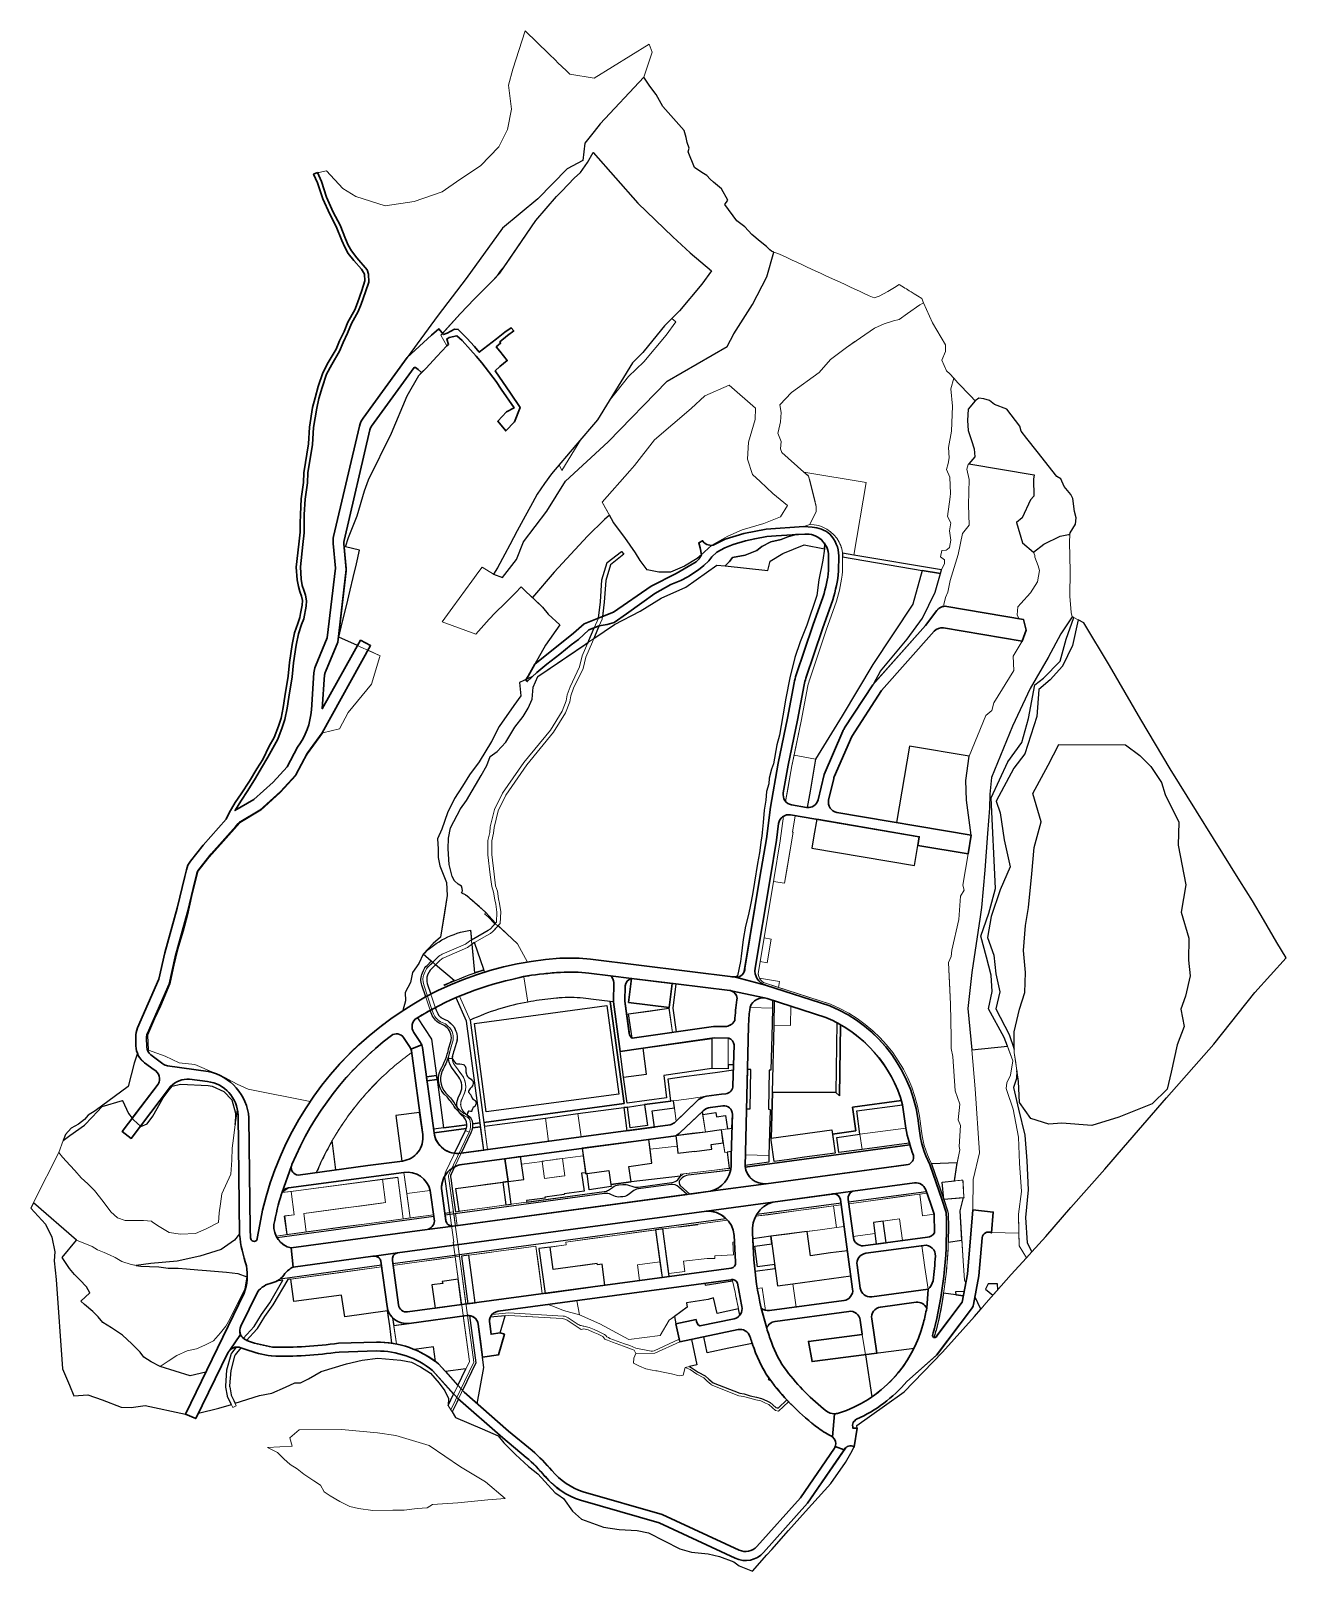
# Model space of a CAD drawing. Header units: metres. Extents: x 459130 to 460115, y 2977178 to 2978387.
import ezdxf

# ---------------------------------------------------------------- set-up
doc = ezdxf.new("R2010")
doc.units = ezdxf.units.M
doc.header["$MEASUREMENT"] = 0
for name, color, linetype, lineweight, true_color in [('AMENITIES', 7, 'Continuous', 0, 0xa9c7db), ('CHHUZHING PLOT', 7, 'Continuous', 0, 0xf8f591), ('INSTITUTIONAL plot', 7, 'Continuous', 0, 0x05aebd), ('PROPOSED STREAM', 7, 'Continuous', 0, 0xbee8ff), ('REGISTERED PLOT', 7, 'Continuous', 0, 0xf2eadb), ('RELIGIOUS PRECINCT', 7, 'Continuous', 0, 0xf788b0), ('REVENUE PLOT_COMM', 7, 'Continuous', 0, 0xffa852), ('REVENUE PLOT_RESI', 7, 'Continuous', 0, 0xffd24d)]:
    doc.layers.add(name, color=color, linetype=linetype, lineweight=lineweight, true_color=true_color)
for name, color, linetype, lineweight in [('FOOTPATH', 42, 'Continuous', 0), ('FOREST AND STEEP SLOPE', 74, 'Continuous', 0), ('PARKING', 253, 'Continuous', 0), ('ROAD', 7, 'Continuous', 30)]:
    doc.layers.add(name, color=color, linetype=linetype, lineweight=lineweight)
doc.layers.add('OPEN SPACE WITHIN SETTLEMENTS', color=7, linetype='Continuous', true_color=0x94bd10)
doc.layers.add('PROPOSED SERVICES', color=7, linetype='Continuous', true_color=0xc2adcc)

msp = doc.modelspace()

# ---------------------------------------------------------------- linework, layer by layer
at = {"layer": 'AMENITIES', "elevation": -10223.2}
for points in [[(459512, 2977670.6), (459503.5, 2977678.4), (459497.5, 2977684.2), (459497, 2977684.7), (459496.8, 2977684.8), (459492.7, 2977680.3), (459490.7, 2977678.8), (459487.4, 2977677), (459478.3, 2977671.8), (459485.5, 2977650.4), (459485.7, 2977649.9), (459486.1, 2977648.4, -0.033778), (459519.8, 2977656.4)], [(459516.9, 2977644.7, 0.053805), (459466.4, 2977629.6), (459474.7, 2977610.7, -0.065914), (459520.1, 2977625)], [(459422.7, 2977491.3), (459425, 2977474.7), (459443.4, 2977477.1, 0.386621)], [(459297.4, 2977396.5, 0.07624), (459299.8, 2977409.1), (459299.5, 2977409.2), (459297.8, 2977400), (459286.2, 2977376.1), (459283.1, 2977370.7), (459278.8, 2977365.4), (459273.2, 2977359.1), (459269, 2977356.9), (459266.5, 2977355.7), (459259.9, 2977352.8), (459252.6, 2977351.2), (459244.6, 2977347.5), (459237.6, 2977343.2), (459231.4, 2977338.8), (459254.9, 2977331.5), (459267.2, 2977334.5)], [(459830.7, 2977373.4, 0.009046), (459833.2, 2977384.6, 0.333063), (459824.8, 2977389.3), (459796.8, 2977385.5, 0.416758), (459790, 2977376.4), (459793.9, 2977349.3), (459823.2, 2977353.1, 0.054066)]]:
    msp.add_lwpolyline(points, format="xyb", close=True, dxfattribs=at)
at = {"layer": 'AMENITIES'}
msp.add_lwpolyline([(459475, 2977681.4, 0.161078), (459438, 2977662.5), (459462.1, 2977641.9, 0.009788), (459454.4, 2977638.4), (459454.6, 2977638, -0.038469), (459485.7, 2977649.9), (459485.5, 2977650.4, 0.008884), (459478.2, 2977648)], format="xyb", close=True, dxfattribs=at)
at = {"layer": 'AMENITIES', "elevation": -10223.2}
for points in [[(459630.9, 2977620.6), (459599.2, 2977624.5), (459601.5, 2977643.5), (459633.3, 2977639.6)], [(459582.1, 2977622.2), (459478.1, 2977608.2), (459487.4, 2977538.8), (459591.5, 2977552.8)], [(459630.9, 2977620.2), (459599.2, 2977615.6), (459602, 2977596.6), (459633.7, 2977601.2)]]:
    msp.add_lwpolyline(points, close=True, dxfattribs=at)
for points in [[(459678.5, 2977634), (459636.3, 2977639.2), (459633.8, 2977620.2), (459636.6, 2977601.6), (459665.8, 2977605.8), (459673.7, 2977605.7, 0.283771), (459682.5, 2977610.4, -0.022397), (459684.2, 2977626.6, 0.421666), (459678.5, 2977634)], [(459421.6, 2977500.2, 0.414398), (459437.5, 2977521), (459435.1, 2977538.3), (459416.4, 2977535.9), (459421.2, 2977500.2)]]:
    msp.add_lwpolyline(points, format="xyb", dxfattribs=at)
msp.add_lwpolyline([(459421.2, 2977500.2), (459421.6, 2977500.2)], dxfattribs=at)
at = {"layer": 'AMENITIES'}
msp.add_lwpolyline([(459768.4, 2977448.9), (459762.4, 2977448.1), (459749.5, 2977446.3), (459739.3, 2977444.9), (459741.9, 2977425.9), (459757.7, 2977428.1), (459770.9, 2977429.8)], close=True, dxfattribs=at)
at = {"layer": 'CHHUZHING PLOT', "elevation": -10223.2}
for points in [[(459989.3, 2977826.8), (460000.4, 2977818.5), (460009, 2977809.8), (460017.4, 2977797.2), (460020.4, 2977787.9), (460031.1, 2977766.2), (460030.7, 2977748), (460036.7, 2977716.9), (460032.8, 2977695.4), (460039, 2977675.1), (460038.8, 2977657.8), (460039.9, 2977645.6), (460036.4, 2977629.7), (460032.7, 2977619.5), (460035.3, 2977605.9), (460029.9, 2977591.5), (460025, 2977570), (460022, 2977556.5), (460010.1, 2977545.2), (459984, 2977534.5), (459962.7, 2977528.2), (459939.3, 2977529.9), (459929.1, 2977529.2), (459915, 2977533.7), (459906, 2977546.2), (459905.3, 2977562.5), (459901.9, 2977585.3), (459901.7, 2977601.5), (459906.1, 2977619.3), (459910.1, 2977632.4), (459910.8, 2977648.2), (459909.1, 2977665.5), (459910.8, 2977685.1), (459913, 2977699.1), (459915.8, 2977725.7), (459917.6, 2977746.2), (459922.9, 2977766.3), (459916.4, 2977788.6), (459928.6, 2977811), (459936.9, 2977827)], [(459266.5, 2977355.7), (459259.9, 2977352.8), (459252.6, 2977351.2), (459244.6, 2977347.5), (459237.6, 2977343.2), (459231.4, 2977338.8), (459224.4, 2977342.6), (459218.7, 2977346.2), (459215.6, 2977350.1), (459209.1, 2977356.7), (459201.8, 2977363.4), (459193.1, 2977369.2), (459186.5, 2977373.4), (459182.8, 2977377.8), (459178.7, 2977382), (459171.9, 2977387.5), (459169.1, 2977390.3), (459176.3, 2977396.8), (459173.7, 2977401.5), (459168.3, 2977406.9), (459164.3, 2977411.1), (459160.2, 2977415.9), (459154.6, 2977424.6), (459165.7, 2977438), (459178.1, 2977433.2), (459182.3, 2977430.6), (459187.4, 2977428.4), (459191.6, 2977426.7), (459196.1, 2977424.6), (459201.4, 2977421.4), (459208.6, 2977419.1), (459216.3, 2977417.7), (459223.1, 2977417.3), (459230.4, 2977417.1), (459237.7, 2977416.2), (459245.5, 2977416), (459252.1, 2977415.6), (459261, 2977414.8), (459267.7, 2977414.2), (459283.6, 2977413.1), (459292.5, 2977412), (459299.5, 2977409.2), (459297.8, 2977400), (459286.2, 2977376.1), (459283.1, 2977370.7), (459278.8, 2977365.4), (459273.2, 2977359.1), (459269, 2977356.9)]]:
    msp.add_lwpolyline(points, close=True, dxfattribs=at)
msp.add_lwpolyline([(459759.2, 2977283.6, -0.026335), (459748.2, 2977290.5, -0.042241), (459724.8, 2977311.3), (459716.7, 2977303.8), (459714.5, 2977304.4), (459712, 2977306.5), (459709.2, 2977309), (459706.7, 2977310.2), (459703, 2977311.9), (459699.1, 2977312.8), (459694.2, 2977314), (459689.4, 2977315.4), (459685.8, 2977315.9), (459664, 2977324.6), (459664.1, 2977324.8), (459660.8, 2977327.4), (459658.1, 2977330), (459652.8, 2977332.8), (459647.4, 2977336.5), (459643.5, 2977338.2), (459641.9, 2977332.1), (459638.9, 2977331.5), (459632.9, 2977333.1), (459628.8, 2977334), (459624.9, 2977334.7), (459621.7, 2977335.4), (459620.5, 2977335.6), (459617.6, 2977336), (459612.6, 2977337.1), (459607.6, 2977339.2), (459603, 2977341.6), (459603.3, 2977345.4), (459604.9, 2977349.1), (459603.4, 2977351.7), (459599.3, 2977353.4), (459595.2, 2977355), (459589.5, 2977356.9), (459586.5, 2977358), (459582.7, 2977359.5), (459580.4, 2977360.4), (459578.9, 2977362.5), (459575.2, 2977364.4), (459571.4, 2977366), (459567.4, 2977367.7), (459564.1, 2977368.5), (459561.8, 2977368.1), (459550.9, 2977375.3, 0.131394), (459547, 2977376.6), (459519.2, 2977378.2), (459505.2, 2977379), (459502.3, 2977378.8), (459498.4, 2977365.3), (459501.7, 2977364.3), (459496.9, 2977348), (459484.5, 2977346.3), (459485.6, 2977338.2), (459480.3, 2977309.7), (459505, 2977288.2), (459523.4, 2977272.9, -0.039488), (459539.1, 2977257, 0.125504), (459561, 2977241.5, 0.011892), (459563.4, 2977240.6), (459617.2, 2977225.2), (459625.6, 2977222.8), (459685.9, 2977194.8, 0.330798), (459699.9, 2977197.7), (459734, 2977235.9), (459760.8, 2977274.8, 0.382025), (459759.2, 2977283.6)], format="xyb", dxfattribs=at)
at = {"layer": 'FOOTPATH', "elevation": -10223.2}
msp.add_lwpolyline([(459741.3, 2977999.8), (459736.7, 2977998.3), (459736.6, 2977998.2), (459744.1, 2977997.6, -0.147459), (459757, 2977992.3, -0.187906), (459764.2, 2977975.2), (459764, 2977963.1, -0.049277), (459759.5, 2977940.7), (459751.5, 2977917.8), (459738.4, 2977879.3, 0.034888), (459737, 2977873.9), (459731.7, 2977846.1), (459724.4, 2977811), (459720.6, 2977789.1, 0.227735), (459722.4, 2977782.4), (459727.3, 2977810.4), (459734.6, 2977845.5), (459739.9, 2977873.3, -0.034888), (459741.3, 2977878.4), (459754.3, 2977916.8), (459762.4, 2977939.7, 0.049679), (459767, 2977962.9), (459767.2, 2977975.1, 0.134939), (459764.4, 2977985.9, 0.286263)], format="xyb", close=True, dxfattribs=at)
at = {"layer": 'FOOTPATH'}
for points in [[(459828.6, 2977527.6, 0.278498), (459757.7, 2977623.3), (459706.5, 2977639.8, -0.372203), (459701.1, 2977648.7), (459713.2, 2977721.2), (459718.2, 2977751.6), (459720.7, 2977770.8, 0.227735), (459716.9, 2977765), (459715.2, 2977752), (459710.2, 2977721.7), (459698.5, 2977651.5, 0.372205), (459706.7, 2977638.1), (459757.2, 2977621.9, -0.27831), (459827.1, 2977527.5, 0.100442), (459835.6, 2977497.5, 0.002183), (459835.6, 2977497.4), (459845.3, 2977469.4), (459848.1, 2977460.9, -0.070981), (459848.5, 2977458.7, -0.067547), (459839.9, 2977371.1, -0.01872), (459837.7, 2977363.3, 0.295402), (459838.7, 2977361.7, 0.022616), (459841.4, 2977370.8, 0.050603), (459850.1, 2977436.6), (459850.1, 2977439.3), (459850.2, 2977446.4), (459850.2, 2977448), (459850, 2977459), (459849.6, 2977461.2), (459846.7, 2977469.9), (459837, 2977498, -0.101053)], [(459606.5, 2977478.3, 0.007431), (459606.8, 2977478.3), (459632.2, 2977481.7, -0.21916), (459638.6, 2977479.8), (459645.1, 2977474), (459647.1, 2977474.3), (459639.6, 2977480.9, -0.350369), (459639.4, 2977485.1), (459641.2, 2977486.9, -0.163676), (459645.8, 2977489.1), (459679.7, 2977493.1), (459679.6, 2977494.6), (459642.7, 2977490.2, 0.115361), (459640, 2977488.4), (459637.7, 2977485.5, -0.159747), (459633.2, 2977483.4), (459606.6, 2977479.8, -0.106244), (459603.2, 2977480), (459598.3, 2977481.5, 0.100159), (459594.5, 2977481.8), (459591.4, 2977481.5, 0.130978), (459586.9, 2977479.7), (459586.5, 2977479.4), (459583.3, 2977477.4, -0.109445), (459580, 2977476.2), (459463.2, 2977460.4), (459459.5, 2977486.9, -0.232581), (459459.8, 2977489.9), (459475.2, 2977522.3, 0.175977), (459476.3, 2977531.7, 0.25329), (459472.4, 2977536.2, -0.129969), (459463.5, 2977543.7, 0.059177), (459457.6, 2977551.6, -0.336695), (459452.8, 2977571.1, 0.083509), (459459.3, 2977588), (459461, 2977593.4, 0.293757), (459457.6, 2977605.9), (459455.3, 2977607.9), (459452.7, 2977609, -0.20777), (459446, 2977615.8), (459444.8, 2977619.2), (459438.3, 2977638.6, -0.186503), (459438.7, 2977647.2), (459439.4, 2977649, -0.092178), (459441.9, 2977652.7), (459445.4, 2977656.1), (459444.2, 2977657.1), (459440.9, 2977653.7, 0.092178), (459438.1, 2977649.7), (459437.3, 2977647.9, 0.186503), (459436.8, 2977638.1), (459443.4, 2977618.7), (459444.6, 2977615.3, 0.20777), (459452.2, 2977607.6), (459454.5, 2977606.6), (459456.6, 2977604.8, -0.293757), (459459.6, 2977593.9), (459457.9, 2977588.3, -0.084307), (459451.4, 2977571.8, 0.336707), (459456.6, 2977550.5, -0.058992), (459462.2, 2977542.9, 0.1313), (459471.8, 2977534.9, -0.257124), (459474.8, 2977531.3, -0.176629), (459473.9, 2977522.9), (459458.5, 2977490.6, 0.217863), (459458.1, 2977486.6), (459461.7, 2977460.2), (459454.9, 2977459.3), (459455.1, 2977457.8), (459461.9, 2977458.7), (459463.2, 2977449.4), (459464.7, 2977449.6), (459463.4, 2977458.9), (459580.2, 2977474.7, 0.006043), (459580.4, 2977474.7, -0.155262), (459585.2, 2977474), (459587.5, 2977472.9, 0.142989), (459592.7, 2977472), (459594.7, 2977472.2, 0.149796), (459599.9, 2977474.4), (459602.2, 2977476.4, -0.151297)], [(459313.4, 2977378.1), (459319.9, 2977387.3), (459331.6, 2977407.1), (459405.3, 2977417.1), (459405.1, 2977418.6), (459325.7, 2977407.8), (459322.8, 2977405.9), (459327.8, 2977406.6), (459317.4, 2977388.9), (459310.9, 2977379.8), (459305.1, 2977370.3), (459296.7, 2977361), (459299.3, 2977359.4), (459307.3, 2977368.3, 0.046372), (459307.6, 2977368.7)], [(459413.9, 2977377.2, -0.164787), (459409.5, 2977386.1), (459413.4, 2977357.2, -0.011861), (459417, 2977356.6)], [(459505.1, 2977381), (459492, 2977379.7), (459490.6, 2977377.6), (459505.2, 2977379), (459547, 2977376.6, -0.131394), (459550.9, 2977375.3), (459561.8, 2977368.1), (459564.1, 2977368.5), (459567.4, 2977367.7), (459571.4, 2977366), (459575.2, 2977364.4), (459578.9, 2977362.5), (459580.4, 2977360.4), (459582.7, 2977359.5), (459586.5, 2977358), (459589.5, 2977356.9), (459595.2, 2977355), (459599.3, 2977353.4), (459603.4, 2977351.7), (459604.9, 2977349.1), (459619.7, 2977349.3), (459639.3, 2977358.3), (459638.9, 2977360.3), (459619.1, 2977351.2, -0.103642), (459616.9, 2977351), (459604.8, 2977353.3), (459600, 2977355.3), (459595.9, 2977356.8), (459590.2, 2977358.8), (459587.2, 2977359.9), (459584.4, 2977360.9, -0.078243), (459580.2, 2977364.1), (459576.1, 2977366.2), (459572.1, 2977367.9), (459568.1, 2977369.6), (459564.1, 2977370.6, -0.015911), (459562.7, 2977370.8, -0.103223), (459559.6, 2977372), (459551.6, 2977377.2, 0.131394), (459547.7, 2977378.5)], [(459289.8, 2977347, -0.100608), (459290.4, 2977348.1), (459294.8, 2977353.7), (459291.4, 2977354.2), (459287.6, 2977349.5, 0.100608), (459287.1, 2977348.4), (459283.8, 2977336.3), (459282.9, 2977323.6, 0.062314), (459282.9, 2977322.8), (459284.2, 2977315.9, 0.069495), (459284.4, 2977315.1), (459288.5, 2977306.7), (459291.2, 2977308), (459287.3, 2977316, -0.069495), (459287.1, 2977316.8), (459286, 2977323, -0.062314), (459285.9, 2977323.7), (459286.8, 2977335.8)], [(459665.6, 2977326.1), (459662.1, 2977328.9), (459659.2, 2977331.6), (459653.8, 2977334.5), (459648.4, 2977338.2), (459646.9, 2977338.9), (459643.5, 2977338.2), (459647.4, 2977336.5), (459652.8, 2977332.8), (459658.1, 2977330), (459660.8, 2977327.4), (459664.1, 2977324.8), (459664, 2977324.6), (459685.8, 2977315.9), (459689.4, 2977315.4), (459694.2, 2977314), (459699.1, 2977312.8), (459703, 2977311.9), (459706.7, 2977310.2), (459709.2, 2977309), (459712, 2977306.5), (459714.5, 2977304.4), (459716.7, 2977303.8), (459724.8, 2977311.3), (459723.4, 2977312.7), (459716.7, 2977306.5, -0.298133), (459714.8, 2977306.8), (459710.3, 2977310.7), (459707.6, 2977312), (459703.6, 2977313.9), (459699.5, 2977314.8), (459694.7, 2977316), (459689.8, 2977317.4), (459686.4, 2977317.9)]]:
    msp.add_lwpolyline(points, format="xyb", close=True, dxfattribs=at)
for points in [[(459636.3, 2977639.2), (459633.3, 2977639.6), (459630.8, 2977620.2), (459633.7, 2977601.2), (459636.6, 2977601.6), (459633.8, 2977620.2)], [(459474.7, 2977610.7), (459466.4, 2977629.6), (459463.7, 2977628.4), (459471.8, 2977609.9), (459485.5, 2977508.8), (459488.5, 2977509.2)], [(459417.9, 2977487.4), (459422.3, 2977454.9), (459427.6, 2977455.6), (459422.7, 2977491.3), (459332.1, 2977479.1), (459327.1, 2977475.4), (459337.9, 2977476.9), (459337.9, 2977476.9), (459337.9, 2977476.9), (459337.9, 2977476.9)], [(459766.1, 2977465.9), (459765.9, 2977467.4), (459699.8, 2977458.4), (459698.8, 2977456.8)], [(459833.3, 2977475), (459832.8, 2977476.4), (459771.8, 2977468.2), (459772, 2977466.7)], [(459446.2, 2977456.6), (459446, 2977458.1), (459322.4, 2977441.3), (459323.2, 2977439.9)], [(459550.1, 2977434.4), (459549.8, 2977436.6), (459676.9, 2977453.8), (459676.9, 2977453.8), (459675.6, 2977455.2), (459414, 2977419.8), (459414.2, 2977418.3), (459466.5, 2977425.4), (459471.5, 2977388), (459473, 2977388.2), (459468, 2977425.6), (459526.4, 2977433.4), (459531.4, 2977396.1), (459533.6, 2977396.3), (459528.8, 2977431.5)], [(459474.3, 2977378.9), (459472.7, 2977379), (459477.7, 2977342.2), (459459.7, 2977304.9), (459460.6, 2977303.4), (459479.3, 2977341.9)]]:
    msp.add_lwpolyline(points, close=True, dxfattribs=at)
at = {"layer": 'FOREST AND STEEP SLOPE'}
msp.add_lwpolyline([(459290.1, 2977775.2), (459290.5, 2977775.8), (459294.8, 2977782.7), (459300.2, 2977790.9), (459306.3, 2977800.8), (459311, 2977808.8), (459315.9, 2977817.2), (459323.7, 2977831.2), (459327.3, 2977840.4), (459329.3, 2977846.8), (459331.2, 2977855.6), (459332.5, 2977864.2), (459335, 2977880.3), (459336.2, 2977891.2), (459338.1, 2977905.2), (459340.1, 2977913.9), (459342.5, 2977921.3), (459344.1, 2977925.7), (459346, 2977935.8), (459346.3, 2977939.9), (459345.4, 2977944.3), (459344.1, 2977948.3), (459343, 2977952), (459342.1, 2977956.9), (459341.5, 2977966.5), (459343.3, 2977984.1), (459344.5, 2977993.3), (459344.5, 2978000.9), (459344.6, 2978007.6), (459345.3, 2978019.8), (459347, 2978032.4), (459347.4, 2978040.3), (459350.9, 2978062.6), (459351.9, 2978076), (459354.3, 2978091.2), (459356.1, 2978098.6), (459358.5, 2978107.2), (459362, 2978117.9), (459366.1, 2978125.5), (459372.2, 2978135.9), (459375.2, 2978142.7), (459378.6, 2978149.9), (459381.7, 2978157.6), (459386.9, 2978166.9), (459389.3, 2978172.7), (459392.7, 2978182.4), (459395.2, 2978190.1), (459395, 2978196.2), (459394, 2978199.1), (459392.3, 2978201.5), (459385.8, 2978209.1), (459381.6, 2978214.5), (459379.1, 2978219), (459376.9, 2978224.1), (459372.7, 2978234.8), (459367.3, 2978244.9), (459361.9, 2978256.8), (459358.1, 2978269), (459355.1, 2978275.6), (459356, 2978276), (459362, 2978277.5), (459374.8, 2978263.5), (459385, 2978257.2), (459408, 2978249.8), (459430.7, 2978253.4), (459452.7, 2978260.9), (459466.6, 2978270.7), (459482.9, 2978281.4), (459497.4, 2978296.3), (459504, 2978309.9), (459507.2, 2978325.7), (459504.8, 2978344.6), (459508.3, 2978357.2), (459517.9, 2978387.3), (459536.6, 2978369.2), (459542.1, 2978363.9), (459543.4, 2978362.5), (459550.3, 2978355.9), (459551.7, 2978354.6), (459553, 2978353.3), (459572, 2978350.2), (459615.4, 2978376.7), (459617.7, 2978370.6), (459611.2, 2978350.9), (459576.9, 2978314.4), (459572.2, 2978308.2), (459564.9, 2978299.1), (459563.1, 2978285.6), (459551, 2978279), (459527.9, 2978255.5), (459500.1, 2978232.5), (459471.6, 2978193), (459449.6, 2978164.1), (459425.3, 2978131), (459390.7, 2978083.2, 0.100014), (459387.9, 2978077.1), (459367.6, 2977990.3, 0.08048), (459367.2, 2977984.8), (459369, 2977965.4), (459362.6, 2977910.8), (459353.4, 2977888.6, 0.080932), (459352.1, 2977883.3), (459350.1, 2977854.3, -0.145087), (459339.3, 2977825.1), (459331.1, 2977809.5), (459320.2, 2977797.5), (459304.9, 2977783.9), (459290.7, 2977775.6, 0.009911)], format="xyb", close=True, dxfattribs=at)
at = {"layer": 'FOREST AND STEEP SLOPE', "elevation": -20446.3}
for points in [[(459770.2, 2978138.7), (459776.7, 2978143.3), (459777.3, 2978143.7), (459777.8, 2978144), (459792.2, 2978154), (459799.9, 2978157.4), (459807.1, 2978159.6), (459811.5, 2978160.6), (459818.2, 2978165.4), (459827.9, 2978172.2), (459830.7, 2978173.9), (459829.3, 2978177.1), (459825.9, 2978179.3), (459823.4, 2978180.8), (459820.9, 2978182.3), (459819.5, 2978183.2), (459818.3, 2978183.9), (459817.2, 2978184.7), (459816, 2978185.4), (459814.9, 2978186.1), (459813.7, 2978186.8), (459811.6, 2978188.1), (459807.9, 2978185.9), (459802.6, 2978182.7), (459795.8, 2978179), (459791.8, 2978177.7), (459788, 2978179.4), (459784.2, 2978181.1), (459780.5, 2978182.9), (459776.7, 2978184.6), (459772.9, 2978186.4), (459769.1, 2978188.1), (459765.3, 2978189.9), (459761.6, 2978191.6), (459754, 2978195.1), (459750.2, 2978196.9), (459742.7, 2978200.3), (459738.9, 2978202.1), (459735.1, 2978203.8), (459731.3, 2978205.6), (459727.5, 2978207.3), (459723.8, 2978209.1), (459720, 2978210.8), (459716.2, 2978212.6), (459713.2, 2978213.6), (459707.7, 2978194.1), (459696.5, 2978172.4), (459681.8, 2978149.5), (459676.5, 2978139.5), (459629.5, 2978112.3), (459583, 2978064.6), (459549.7, 2978033.7), (459534.9, 2978010.2), (459516.7, 2977986.3), (459511.2, 2977972.3), (459500.2, 2977958.1), (459493, 2977960.8), (459484.3, 2977966.3), (459481.7, 2977962.9), (459476.1, 2977955.2), (459461.3, 2977934.9), (459452.8, 2977923.3), (459479.2, 2977913.8), (459489.7, 2977925.4), (459494.5, 2977930.4), (459502.3, 2977938), (459510.4, 2977946.2), (459514.9, 2977950.9), (459519, 2977946.8), (459521.7, 2977944.4), (459523.7, 2977942.4), (459540.8, 2977962.3), (459566.8, 2977990.6), (459580.3, 2978003.7), (459584.1, 2978007.1), (459578.3, 2978017.4), (459600.2, 2978041.8), (459603.7, 2978046.1), (459619.6, 2978066.3), (459648.3, 2978090.9), (459659, 2978100.8), (459678, 2978109.2), (459698.7, 2978091), (459698.6, 2978082.1), (459693.2, 2978064.3), (459692.6, 2978051.2), (459696.5, 2978039.1), (459702.5, 2978033.6), (459712.5, 2978024.1), (459724, 2978014.8), (459718.3, 2978005.9), (459705.4, 2978000.7), (459688.4, 2977995.6), (459677.1, 2977990.7), (459664.5, 2977983.7), (459663.9, 2977983.2), (459665.6, 2977983.5), (459675, 2977988.2), (459689.7, 2977992.8), (459707.2, 2977996.2), (459736.7, 2977998.3), (459741.3, 2977999.8), (459746.4, 2978009.9), (459746.5, 2978013.9), (459746.1, 2978015.4), (459745.8, 2978016.6), (459745.7, 2978017.1), (459745.5, 2978017.6), (459741.3, 2978034.7), (459741.2, 2978034.9), (459741.1, 2978035.2), (459740.7, 2978036.9), (459740.5, 2978037.7), (459740, 2978038.2), (459736.8, 2978041), (459719.5, 2978056.4), (459718.5, 2978059.2), (459718.8, 2978064.9), (459716.4, 2978071.6), (459716.5, 2978072.3), (459718.3, 2978080.5), (459719, 2978087.7), (459717.8, 2978093.7), (459727, 2978103.5), (459748.8, 2978119), (459757.6, 2978129.3)], [(459874.6, 2977506.6), (459871.2, 2977556.9), (459868.6, 2977587.4), (459865.5, 2977619.9), (459868.6, 2977648.3), (459875.1, 2977691.9), (459876.1, 2977699.2), (459878.9, 2977728.4), (459880.9, 2977757.3), (459882.4, 2977777.1), (459882.8, 2977788.1), (459884, 2977801.2), (459900.4, 2977841.6), (459914.4, 2977871.2), (459928.4, 2977895.5), (459938.4, 2977913.9), (459943.8, 2977921.8), (459947.3, 2977927.4), (459946.7, 2977930.8), (459945.6, 2977943.5), (459945.9, 2977963.1), (459945.3, 2977986), (459945.6, 2977991.9), (459944.6, 2977992), (459938, 2977990.6), (459925.2, 2977984.4), (459916.9, 2977978.1), (459918, 2977975.4), (459918, 2977974.2), (459920.8, 2977967.3), (459921.6, 2977963.6), (459920.2, 2977954.9), (459914.6, 2977946.2), (459907, 2977937.9), (459904.7, 2977935.1), (459904.1, 2977928.8), (459905.4, 2977925.9), (459909.2, 2977925.2), (459911.3, 2977916.8), (459908.2, 2977908.2), (459901.1, 2977896.5), (459901.6, 2977885.2), (459885.9, 2977859.9), (459884.2, 2977853.9), (459879.6, 2977849.8), (459866.4, 2977817.9), (459864, 2977798.8), (459864.5, 2977783.5), (459868.1, 2977755.9), (459865.6, 2977741.2), (459861.5, 2977716.7), (459862.7, 2977712.8), (459859.8, 2977708.2), (459858.4, 2977689.7), (459853, 2977665.6), (459852.4, 2977660.6), (459850.2, 2977656.1), (459851.8, 2977623.3), (459852.3, 2977597.5), (459852.3, 2977588.6), (459853.7, 2977582.3), (459855.5, 2977555.4), (459859.1, 2977544.7), (459857.8, 2977532.5), (459859.6, 2977528), (459858.6, 2977511.6), (459859.3, 2977509), (459857, 2977498.6), (459854.9, 2977484.7), (459860.2, 2977485.2), (459860.5, 2977485.2), (459861.6, 2977485.3), (459862.1, 2977475.7), (459862.4, 2977472.4), (459862.5, 2977471.4), (459861.8, 2977471.4), (459861.9, 2977470.6), (459859.4, 2977461), (459861.7, 2977421.8), (459862.9, 2977406.7), (459863.8, 2977404.3), (459865.1, 2977411.4), (459869.5, 2977462), (459869.7, 2977485.6)]]:
    msp.add_lwpolyline(points, close=True, dxfattribs=at)
for points in [[(459865.9, 2978015.3), (459866.4, 2978035.1), (459864.6, 2978043.1), (459865.6, 2978046.8), (459866.2, 2978047.4), (459870.9, 2978052.8), (459870.3, 2978059.1), (459868.3, 2978065.6), (459865.8, 2978073.7), (459865.1, 2978081.5), (459865.8, 2978090.3), (459871.2, 2978096.8), (459867.5, 2978100.7), (459864.2, 2978104.2), (459861, 2978107.6), (459857.7, 2978111.1), (459854.4, 2978114.6), (459852.1, 2978106.3), (459853.3, 2978092.8), (459852.6, 2978073), (459850.4, 2978060.3), (459850.7, 2978052), (459849.9, 2978047.7), (459848.6, 2978042.9), (459851.2, 2978037), (459851.9, 2978024.2), (459851.6, 2978021.6), (459851.7, 2978021.6), (459849.5, 2978006.2), (459852.1, 2978001), (459851, 2977994.9), (459852.2, 2977987.4), (459851.1, 2977981.8), (459849.3, 2977980.2), (459848.4, 2977979.7), (459845.1, 2977979.4), (459844.1, 2977974.5), (459847.2, 2977972), (459847.1, 2977969.3), (459844.9, 2977964.2), (459839.8, 2977946.8), (459829.8, 2977926.2), (459817.9, 2977909.7), (459796.9, 2977884.7), (459791.7, 2977874.9), (459832.2, 2977920.4), (459841.1, 2977932.3, -0.214957), (459846.9, 2977935.5), (459846.7, 2977937.1), (459847.8, 2977942.4), (459849.7, 2977946.7), (459851.6, 2977955.9), (459857.9, 2977976.2), (459861.3, 2977992.8), (459866.6, 2977999.4)], [(459289.7, 2977438.1), (459293.8, 2977443.1), (459292.6, 2977535, 0.048597), (459292.2, 2977540.3), (459290.2, 2977528.9), (459290.2, 2977528.9), (459290.2, 2977528.9), (459288.9, 2977518.1), (459288, 2977510.4), (459287.6, 2977501), (459286.9, 2977489.9), (459279.9, 2977474.5), (459278.8, 2977466.7), (459277.8, 2977459.6), (459277.2, 2977452), (459267.5, 2977446.9), (459259.1, 2977443.2), (459247.3, 2977442.9), (459238.6, 2977444.1), (459230.7, 2977448.7), (459225.5, 2977452.3), (459224.7, 2977453.1), (459218.3, 2977453.6), (459204, 2977453.4), (459197.9, 2977455.6), (459192.6, 2977460.3), (459186.8, 2977468.4), (459180, 2977477.1), (459174.7, 2977482.4), (459169.5, 2977486.9), (459164.4, 2977492.8), (459160.9, 2977496.7), (459154.8, 2977503.3), (459152, 2977506.8), (459132.8, 2977469.1), (459132, 2977467.4), (459165.7, 2977438), (459178.1, 2977433.2), (459182.3, 2977430.6), (459187.4, 2977428.4), (459191.6, 2977426.7), (459196.1, 2977424.6), (459201.4, 2977421.4), (459208.6, 2977419.1), (459212.6, 2977418.3), (459224.1, 2977419.7), (459244.9, 2977421.6), (459262.5, 2977425.5), (459279.4, 2977430.8)], [(459636.3, 2977372.5), (459635.1, 2977378.3), (459631.1, 2977375.4), (459624, 2977363.3), (459599.4, 2977360.1), (459576.6, 2977372.5), (459560.7, 2977379.6), (459548.1, 2977383), (459539.8, 2977386.2), (459535.7, 2977387.5), (459496.8, 2977382.3, 0.175511), (459492, 2977379.7), (459505.1, 2977381), (459547.7, 2977378.5, -0.131392), (459551.6, 2977377.2), (459559.6, 2977372, 0.103223), (459562.7, 2977370.8, 0.015911), (459564.1, 2977370.6), (459568.1, 2977369.6), (459572.1, 2977367.9), (459576.1, 2977366.2), (459580.2, 2977364.1, 0.078243), (459584.4, 2977360.9), (459587.2, 2977359.9), (459590.2, 2977358.8), (459595.9, 2977356.8), (459600, 2977355.3), (459604.8, 2977353.3), (459616.9, 2977351, 0.103642), (459619.1, 2977351.2), (459638.9, 2977360.3), (459636.3, 2977372.5, 0)]]:
    msp.add_lwpolyline(points, format="xyb", close=True, dxfattribs=at)
msp.add_lwpolyline([(459260.2, 2977725.8), (459259, 2977720.6), (459252.9, 2977695.4), (459243.3, 2977660.5), (459238.4, 2977639.1), (459221.4, 2977600.2, 0.109274), (459220.7, 2977596.8), (459220.9, 2977589.8, 0.229283), (459224.1, 2977583.6), (459233.5, 2977576.5, 0.129402), (459237.3, 2977574.9), (459269.2, 2977570.5, -0.333018), (459301.1, 2977534.1), (459302.2, 2977447.1), (459302.3, 2977439.9, 0.265431), (459304.4, 2977437.2, 0.096449), (459307.4, 2977437.5, -0.115666), (459349.2, 2977547), (459300.4, 2977556.5), (459292, 2977560.6), (459282.3, 2977565.7), (459277.4, 2977567.8), (459273.9, 2977569.5), (459258.6, 2977575.9), (459246.4, 2977577.3), (459235.3, 2977582.6), (459222.3, 2977587.1), (459221.7, 2977598.9), (459227.2, 2977611.7), (459231.9, 2977621.7), (459239.2, 2977639.3), (459242.3, 2977653.9), (459245.3, 2977666), (459249.8, 2977680.6), (459253.1, 2977693.5), (459256.9, 2977710.2), (459261.2, 2977727.6), (459269.8, 2977738.6), (459281.1, 2977751.2), (459293.9, 2977765.7), (459310.4, 2977775.6), (459325.7, 2977789.4), (459337.8, 2977802.9), (459343.4, 2977813.5), (459347.1, 2977819.9), (459359, 2977836.4), (459372.2, 2977839.3), (459379.1, 2977852.3), (459397.4, 2977874.6), (459403.9, 2977896.3), (459404.2, 2977896.8), (459394.6, 2977901.1), (459358.5, 2977836.4), (459347.3, 2977820.9, 0.035267), (459346.7, 2977820), (459338, 2977803.3), (459326, 2977790.2), (459309.7, 2977775.6), (459294.7, 2977766.8, 0.079421), (459292.7, 2977765.2), (459290.7, 2977762.9), (459271.5, 2977741.3), (459261.7, 2977729, 0.113285), (459260.2, 2977725.8)], format="xyb", dxfattribs=at)
at = {"layer": 'INSTITUTIONAL plot', "elevation": -10223.2}
for points in [[(459762.5, 2977608.9, 0.022543), (459754, 2977612.9), (459726.6, 2977621.7), (459726.2, 2977606.5), (459713.3, 2977606.8), (459712, 2977553.9), (459761.8, 2977553.9)], [(459768.2, 2977390.7, 0.414218), (459775, 2977399.7), (459773.6, 2977410.1), (459728.1, 2977403.9), (459730.6, 2977385.6)], [(459782.5, 2977364), (459781, 2977375.3, 0.414018), (459772, 2977382.2), (459714.1, 2977374.3, 0.28833), (459707.6, 2977368.9, 0.01201), (459711.3, 2977357.9, 0.080137), (459723.1, 2977335.7, 0.065288), (459754.4, 2977304, 0.247592), (459764, 2977302.3, 0.072819), (459790.1, 2977315), (459785, 2977348.2), (459743.2, 2977342.8), (459740.3, 2977358.6)]]:
    msp.add_lwpolyline(points, format="xyb", close=True, dxfattribs=at)
at = {"layer": 'INSTITUTIONAL plot'}
for points in [[(459435.1, 2977538.3), (459428.8, 2977585.4, 0.018876), (459415.4, 2977574.9, 0.019742), (459402.3, 2977562.8, 0.019469), (459390.3, 2977549.9, 0.021246), (459378.5, 2977534.8, 0.021854), (459367.7, 2977518.3, 0.002641), (459366.5, 2977516.2), (459369.4, 2977493.2), (459421.2, 2977500.2), (459416.4, 2977535.9)], [(459416.4, 2977535.9), (459435.1, 2977538.3), (459428.8, 2977585.4, 0.018876), (459415.4, 2977574.9, 0.019742), (459402.3, 2977562.8, 0.019469), (459390.3, 2977549.9, 0.021246), (459378.5, 2977534.8, 0.021854), (459367.7, 2977518.3, 0.002641), (459366.5, 2977516.2), (459369.4, 2977493.2), (459421.2, 2977500.2)]]:
    msp.add_lwpolyline(points, format="xyb", close=True, dxfattribs=at)
at = {"layer": 'OPEN SPACE WITHIN SETTLEMENTS'}
for p, q in [((459601.5, 2977643.5, -20446.3), (459599.2, 2977624.5, -20446.3)), ((459630.9, 2977620.6, -20446.3), (459633.3, 2977639.6, -20446.3)), ((459599.2, 2977624.5, -20446.3), (459630.9, 2977620.6, -20446.3))]:
    msp.add_line(p, q, dxfattribs=at)
for points in [[(459677, 2978254.3), (459672, 2978263.2), (459665.7, 2978268.5), (459663.3, 2978270.9), (459660.5, 2978273.7), (459656.7, 2978276.2), (459650.9, 2978280.1), (459646, 2978292.4), (459646.7, 2978295.2), (459645, 2978299.5), (459644.4, 2978303.5), (459642.8, 2978309.1), (459625.9, 2978328), (459620.7, 2978337.3), (459615.9, 2978343.8), (459611.2, 2978350.9), (459576.9, 2978314.4), (459572.2, 2978308.2), (459564.9, 2978299.1), (459563.1, 2978285.6), (459551, 2978279), (459527.9, 2978255.5), (459500.1, 2978232.5), (459471.6, 2978193), (459449.6, 2978164.1), (459425.3, 2978131), (459444.4, 2978148.5), (459450.3, 2978153.3), (459453.1, 2978149.8), (459467, 2978165.1), (459478.3, 2978176.9), (459489.6, 2978188.4), (459498.2, 2978197), (459526.4, 2978238.5), (459542.6, 2978257.2), (459546.8, 2978261.5), (459556.3, 2978271.5), (459561.5, 2978276.2), (459566.9, 2978283.8), (459571.4, 2978291.7), (459606.4, 2978251.9), (459634, 2978225.5), (459647.5, 2978213), (459664.3, 2978198.8), (459656.7, 2978188.4), (459639, 2978167.4), (459627.3, 2978155.8), (459618.3, 2978144.5), (459610.3, 2978134.8), (459602.2, 2978126.8), (459574.8, 2978082), (459557.8, 2978062.1), (459538.7, 2978039.6), (459533.1, 2978032), (459527.3, 2978023.6), (459523.7, 2978016.7), (459516.5, 2978003.4), (459511.8, 2977994.8), (459505.8, 2977983.8), (459501.9, 2977976.5), (459496.2, 2977965.8), (459493, 2977960.8), (459500.2, 2977958.1), (459511.2, 2977972.3), (459516.7, 2977986.3), (459534.9, 2978010.2), (459549.7, 2978033.7), (459583, 2978064.6), (459629.5, 2978112.3), (459676.5, 2978139.5), (459681.8, 2978149.5), (459696.5, 2978172.4), (459707.7, 2978194.1), (459713.2, 2978213.6), (459711.3, 2978214.3), (459709.9, 2978215.5), (459707.4, 2978218.1), (459702.5, 2978222), (459695.8, 2978227.4), (459690.4, 2978233.5), (459684, 2978238.1), (459674.8, 2978250.9)], [(459699.9, 2977979.4), (459703.7, 2977982.5), (459710.7, 2977986.2), (459718.8, 2977987.9), (459724.2, 2977990), (459729.6, 2977991.7), (459730.1, 2977991.9), (459727.5, 2977991.8), (459715.1, 2977990.9), (459707.8, 2977990.3), (459698.2, 2977988.6), (459690.9, 2977987), (459681.3, 2977984), (459674.7, 2977981.6), (459668.3, 2977978.1), (459664.6, 2977974.4), (459662.2, 2977971.3), (459658.2, 2977967.6), (459654, 2977964.3), (459646.4, 2977959.3), (459645.6, 2977958.7), (459640.1, 2977955.9), (459632.4, 2977952.6), (459619.7, 2977945.7), (459609.5, 2977938.3), (459597.5, 2977929.8), (459587.7, 2977923), (459582.4, 2977921.4), (459576, 2977920.2), (459576, 2977920.2), (459574.8, 2977917.4), (459571.8, 2977910.4), (459588.2, 2977921.4), (459608.3, 2977931.7), (459624.7, 2977942), (459644.1, 2977950.6), (459668.3, 2977968), (459675, 2977967.3), (459678.3, 2977970.7), (459680.6, 2977973.9), (459690.7, 2977975.7)], [(459583.4, 2977540.6), (459595.4, 2977542.2), (459598.3, 2977542.6), (459604.9, 2977543.5), (459611.6, 2977544.5), (459632.3, 2977547.1), (459630.1, 2977564.8), (459642.5, 2977566.5), (459654.9, 2977568.2), (459667.1, 2977569.8), (459681.4, 2977571.8), (459681.5, 2977575.6), (459677.2, 2977575.6), (459677.2, 2977572.6), (459664.4, 2977572.7), (459626.7, 2977567.2), (459629, 2977549.8), (459597.9, 2977545.6), (459595.1, 2977566), (459592.5, 2977586.1), (459587.2, 2977625.2), (459584.7, 2977625.5), (459595.6, 2977545.3), (459485.6, 2977530.5), (459486, 2977527.5), (459533.9, 2977533.9), (459559.4, 2977537.4)], [(459695.1, 2977572), (459692.4, 2977572), (459691.7, 2977541.2), (459694.6, 2977541.1), (459694.8, 2977556.6)], [(459617.6, 2977539.7), (459635.1, 2977541.9), (459634.4, 2977547.4), (459632.3, 2977547.1), (459632.3, 2977547.1), (459611.6, 2977544.5), (459614, 2977528), (459600.5, 2977526.2), (459598.3, 2977542.6), (459595.4, 2977542.2), (459597.8, 2977523.9), (459619.4, 2977526.8)], [(459471.7, 2977525.6), (459471.8, 2977525.8), (459471.8, 2977526), (459471.9, 2977526.2), (459471.9, 2977526.4), (459472, 2977526.6), (459472, 2977526.8), (459472.1, 2977527), (459472.1, 2977527.2), (459472.1, 2977527.4), (459472.1, 2977527.7), (459472.1, 2977527.9), (459472.2, 2977528.2), (459472.2, 2977528.5), (459472.2, 2977528.7), (459446, 2977525.1), (459446.4, 2977522.2)], [(459504.5, 2977484.2), (459500.4, 2977483.6), (459502.8, 2977465.7), (459506.9, 2977466.3)]]:
    msp.add_lwpolyline(points, close=True, dxfattribs=at)
for points, elevation in [([(459360.5, 2977881.7), (459358.7, 2977855.2), (459386.3, 2977904.8), (459371.6, 2977911.4), (459374.4, 2977922.6), (459377.6, 2977936), (459380.5, 2977948.2), (459382.9, 2977958.2), (459385.5, 2977969), (459387.9, 2977979.7), (459376.8, 2977982.2), (459379.2, 2977989.5), (459386.1, 2978006.6), (459391.8, 2978026.2), (459395, 2978034.8), (459413, 2978071.4), (459425.4, 2978100.8), (459434.4, 2978116.7), (459436.7, 2978119), (459433.9, 2978121.5), (459431.9, 2978123.1), (459430.9, 2978123.1), (459397.4, 2978077, 0.100014), (459396.1, 2978074.1), (459375.8, 2977987.2, 0.08048), (459375.6, 2977984.7), (459377.5, 2977965.2, -0.052515), (459377.4, 2977963.5), (459371.3, 2977911.5), (459370.9, 2977908.6, -0.069004), (459370.4, 2977906.5), (459361.1, 2977884.2, 0.080933)], -20446.3), ([(459577, 2977939.1), (459578.2, 2977956.4), (459582.4, 2977969.9), (459593.6, 2977978.7), (459595.5, 2977976.4), (459584.9, 2977968.1), (459581.2, 2977955.9), (459580, 2977938.8), (459578.6, 2977927.7), (459587.2, 2977931), (459616.9, 2977951.5), (459636.5, 2977961.4), (459652.2, 2977970.6), (459653.6, 2977971.9, 0.097684), (459656.3, 2977976), (459656.3, 2977976.1), (459653.1, 2977973.2), (459643.1, 2977967.2), (459632.1, 2977962.5), (459622.9, 2977962.3), (459613.7, 2977964.2), (459608.2, 2977971.5), (459604.7, 2977977.5), (459596.3, 2977989.5), (459587.4, 2978001.4), (459584.1, 2978007.1), (459580.3, 2978003.7), (459566.8, 2977990.6), (459540.8, 2977962.3), (459523.7, 2977942.4), (459531.6, 2977934.8), (459535.9, 2977929.3), (459545.1, 2977921), (459534, 2977905), (459525.5, 2977890.2), (459556, 2977914.5), (459564.3, 2977921.9), (459575.4, 2977926.4)], -20446.3), ([(459756.1, 2977963.8), (459756.2, 2977975.1, 0.14157), (459753.3, 2977984.4), (459752.9, 2977980.7), (459751.7, 2977971.7), (459748.6, 2977956.3), (459746.9, 2977944.2), (459739, 2977920.9), (459733.8, 2977907.7), (459729.6, 2977895.3), (459725.8, 2977879.5), (459722.6, 2977863.5), (459720.2, 2977849.6), (459717.5, 2977834.5), (459715.5, 2977826.8), (459712.9, 2977812), (459711.4, 2977807.8), (459709.6, 2977800.8), (459709.2, 2977796.3), (459707.4, 2977790.2), (459706.8, 2977783.4), (459705.6, 2977775.6), (459704.7, 2977765.8), (459703.9, 2977758), (459703.7, 2977755.3), (459703.2, 2977752.3), (459701.9, 2977742.1), (459700.4, 2977733.7), (459698.1, 2977719.1), (459696.4, 2977709.5), (459694.8, 2977701.3), (459693.2, 2977693.6), (459691, 2977684.6), (459689.1, 2977674), (459687.4, 2977661.1), (459687.1, 2977656.8), (459684.7, 2977645.6, -0.14596), (459680.1, 2977644.8), (459683.2, 2977644.4, 0.321368), (459689.9, 2977648.9), (459702.3, 2977723), (459707.3, 2977753.2), (459710.5, 2977778), (459716.5, 2977812.5), (459723.8, 2977847.7), (459729.1, 2977875.4, -0.034888), (459730.8, 2977881.9), (459743.9, 2977920.4), (459751.9, 2977943.2, 0.04887)], -20446.3), ([(459817.9, 2977909.7), (459829.8, 2977926.2), (459839.8, 2977946.8), (459844.1, 2977961.3), (459829.7, 2977963.7), (459822.4, 2977937.3), (459791, 2977889.9), (459766.7, 2977849.5), (459745.8, 2977815.7), (459741.6, 2977790.5), (459741.6, 2977790.5), (459739.4, 2977777.7, 0.37616), (459748, 2977783.8), (459752.6, 2977803, -0.042979), (459753, 2977804.3), (459767.4, 2977837.7, -0.043426), (459768.7, 2977840.1), (459790.3, 2977873, -0.036845), (459791.7, 2977874.9), (459796.9, 2977884.7)], -20446.3), ([(459615.1, 2977622.5), (459599.2, 2977624.5), (459601.5, 2977643.5, 0.307281), (459596.4, 2977637.6), (459596.2, 2977625.7), (459599.5, 2977601.3, 0.224023), (459602, 2977596.6), (459599.2, 2977615.6), (459615.1, 2977617.9), (459630.8, 2977620.2), (459630.9, 2977620.6)], -20446.3), ([(459684.2, 2977626.6, 0.421669), (459678.5, 2977634), (459636.3, 2977639.2), (459633.8, 2977620.2), (459636.6, 2977601.6), (459665.8, 2977605.8), (459673.7, 2977605.7, 0.283771), (459682.5, 2977610.4, -0.022397)], -10223.2), ([(459456.6, 2977604.8), (459454.5, 2977606.6), (459452.2, 2977607.6, -0.20777), (459444.6, 2977615.3), (459443.4, 2977618.4, 0.011853), (459433.4, 2977612.6), (459444.5, 2977595.9), (459448.4, 2977567.2), (459448.8, 2977564.3), (459453.9, 2977526.2), (459472.2, 2977528.7, 0.238296), (459468.1, 2977536.1, -0.066077), (459466.1, 2977538.5, -0.060543), (459462.2, 2977542.9, 0.058992), (459456.6, 2977550.5, -0.336707), (459451.4, 2977571.8, 0.084307), (459457.9, 2977588.3), (459459.6, 2977593.9, 0.29376)], -10223.2), ([(459774.9, 2977542.5), (459813.3, 2977547.7, 0.188922), (459765.5, 2977607.2), (459764.8, 2977551.3), (459761.8, 2977553.9), (459712, 2977553.9), (459711.1, 2977518.2), (459758.7, 2977524.7), (459759.2, 2977521.3), (459777.5, 2977523.8)], -20446.3), ([(459465.9, 2977566), (459460.1, 2977573.8, -0.185898), (459457.8, 2977582.1, -0.055671), (459452.8, 2977571.1, 0.336695), (459457.6, 2977551.6, -0.059177), (459463.5, 2977543.7, 0.020203), (459464.6, 2977542.2, -0.164885), (459465.4, 2977549.9), (459467.2, 2977553.8, 0.274821)], -10223.2), ([(459268.6, 2977562.6), (459254.5, 2977564.5, 0.219619), (459239.6, 2977558.6), (459216.1, 2977527.6), (459216.3, 2977527.4), (459221.3, 2977529.5), (459225.8, 2977535.3), (459233.9, 2977549.7), (459238.6, 2977556), (459240.9, 2977558.9), (459247.3, 2977560.5), (459269.1, 2977559.6), (459272.2, 2977559), (459281.5, 2977554.9), (459287.8, 2977548.2), (459290.6, 2977537.7), (459290.2, 2977528.9), (459292.2, 2977540.3, 0.326249)], -20446.3), ([(459435.1, 2977538.3), (459416.4, 2977535.9), (459421.2, 2977500.2), (459421.6, 2977500.2, 0.414398), (459437.5, 2977521)], -10223.2), ([(459435.1, 2977538.3), (459416.4, 2977535.9), (459421.2, 2977500.2), (459421.6, 2977500.2, 0.414398), (459437.5, 2977521)], -10223.2), ([(459673.2, 2977543.6), (459663.4, 2977542.3, 0.155421), (459657.6, 2977539.6), (459656.9, 2977538.9), (459657.3, 2977536.7), (459667.6, 2977538.2), (459668.1, 2977534.8), (459675.3, 2977535.9), (459676.9, 2977525.4), (459680.3, 2977525.9), (459680.6, 2977537, 0.461491)], -20446.3), ([(459471.2, 2977524.2, 0.039014), (459471.7, 2977525.6), (459446.4, 2977522.2, 0.342791), (459462.6, 2977506.3)], -20446.3), ([(459483, 2977527.1), (459476.5, 2977526.2, -0.075409), (459475.2, 2977522.3), (459467.7, 2977506.4), (459485.5, 2977508.8)], -10223.2), ([(459502.1, 2977502), (459468.4, 2977497.5, 0.083388), (459462.6, 2977495.7), (459459.8, 2977489.9, 0.232581), (459459.5, 2977486.9), (459460.7, 2977478.3), (459460.7, 2977478.3), (459463.2, 2977460.4), (459466.1, 2977460.8), (459463.6, 2977478.7), (459504.5, 2977484.2)], -10223.2), ([(459679.8, 2977504.1), (459679.9, 2977507.7), (459676.5, 2977507.2), (459678.2, 2977494.5), (459679.6, 2977494.6, 0.015312), (459679.7, 2977495.9)], -20446.3), ([(459822.8, 2977504.5, -0.018338), (459819.9, 2977512.8), (459690.7, 2977495.3, 0.393086), (459707.2, 2977482.4), (459817, 2977497.2), (459818.5, 2977497.4, 0.386837)], -20446.3), ([(459641.2, 2977486.9), (459639.4, 2977485.1, 0.350369), (459639.6, 2977480.9), (459647.1, 2977474.3), (459663.4, 2977476.5, 0.285272), (459679.3, 2977493.1), (459645.8, 2977489.1, 0.163676)], -20446.3), ([(459455.1, 2977485.9, -0.077655), (459454.8, 2977488.3, 0.164481), (459452.5, 2977476.7), (459454.9, 2977459.3), (459458.7, 2977459.8)], -20446.3), ([(459645.1, 2977474), (459638.6, 2977479.8, 0.21916), (459632.2, 2977481.7), (459606.8, 2977478.3, -0.007431), (459606.5, 2977478.3, 0.151297), (459602.2, 2977476.4), (459599.9, 2977474.4, -0.149796), (459594.7, 2977472.2), (459592.7, 2977472, -0.142989), (459587.5, 2977472.9), (459585.2, 2977474, 0.155262), (459580.4, 2977474.7, -0.006043), (459580.2, 2977474.7), (459455.1, 2977457.8), (459455.6, 2977453.9, 0.439546), (459461.5, 2977449.2)], -20446.3), ([(459832.8, 2977476.4), (459832.4, 2977477.7, 0.357271), (459823.7, 2977483), (459775.2, 2977476.5, 0.338206), (459771.5, 2977470.4), (459771.8, 2977468.2), (459832.8, 2977476.4, 0)], -10223.2), ([(459759.9, 2977474.4), (459712.5, 2977468, 0.185226), (459699.8, 2977458.4), (459765.9, 2977467.4), (459765.6, 2977469.4, 0.400625), (459759.9, 2977474.4, 0)], -10223.2), ([(459404.8, 2977420.8, 0.467313), (459398.4, 2977425.5), (459335.9, 2977417, 0.105886), (459329.3, 2977411.9, -0.08238), (459325.7, 2977407.8), (459405.1, 2977418.6)], -20446.3), ([(459411.6, 2977370.8), (459410, 2977382.5), (459376.3, 2977377.9), (459373.9, 2977395), (459336.4, 2977389.9), (459334, 2977407.4), (459331.6, 2977407.1), (459319.9, 2977387.3), (459313.4, 2977378.1), (459307.6, 2977368.7, -0.046372), (459307.3, 2977368.3), (459299.3, 2977359.4), (459300.9, 2977358.8, 0.042357), (459319.5, 2977354.2, 0.043879), (459371.4, 2977357.3), (459401.2, 2977358.1, -0.040167), (459413.4, 2977357.2)], -10223.2), ([(459680.8, 2977406.2), (459680.6, 2977407.1, 0.064852), (459679.4, 2977407), (459659, 2977404.2), (459659.3, 2977402.7)], -20446.3), ([(459644.7, 2977388.8), (459645.2, 2977385.5), (459635.1, 2977378.3), (459636.3, 2977372.5), (459652.1, 2977375.8, 0.259476), (459655.1, 2977370.8), (459682, 2977376.4, 0.168153), (459686.4, 2977379.1), (459685.4, 2977384.3), (459668.6, 2977380.6), (459665.8, 2977392.7), (459661.7, 2977391.5)], -20446.3), ([(459871, 2977393.9), (459869.8, 2977387.5, -0.115932), (459868.4, 2977384.1), (459841.4, 2977348.4, -0.051131), (459840.3, 2977347.2), (459817.5, 2977327.2, -0.113793), (459778.1, 2977297.5, 0.116607), (459775.5, 2977295, 0.156924), (459775.3, 2977290.5), (459778.5, 2977290.6), (459778.3, 2977292.7), (459800.1, 2977308), (459815.4, 2977319), (459845.5, 2977350.2), (459870.6, 2977378.1), (459875.6, 2977384)], -20446.3), ([(459413.9, 2977377.2), (459414.8, 2977371.2), (459426.9, 2977372.8, -0.233489)], -20446.3), ([(459485.6, 2977338.2), (459481.1, 2977372.1, 0.335437), (459474.3, 2977378.9), (459479.3, 2977341.9), (459468.7, 2977320.1), (459470, 2977318.8), (459480.3, 2977309.7)], -20446.3), ([(459697.6, 2977353.1, -0.003933), (459696.2, 2977357), (459677.8, 2977353.2), (459660.8, 2977349.7), (459658.1, 2977362.2), (459648.6, 2977360.2), (459652.8, 2977340.2), (459646.9, 2977338.9), (459648.4, 2977338.2), (459653.8, 2977334.5), (459659.2, 2977331.6), (459662.1, 2977328.9), (459665.6, 2977326.1), (459686.4, 2977317.9), (459689.8, 2977317.4), (459694.7, 2977316), (459699.5, 2977314.8), (459703.6, 2977313.9), (459707.6, 2977312), (459710.3, 2977310.7), (459714.8, 2977306.8, 0.298133), (459716.7, 2977306.5), (459723.4, 2977312.7, -0.024937), (459711.5, 2977326.9, -0.005112), (459710.4, 2977328.5), (459709.5, 2977328), (459708.9, 2977329.1), (459709.6, 2977329.5, -0.071244), (459697.6, 2977353.1, 0)], -10223.2), ([(459284.4, 2977315.1, -0.069493), (459284.2, 2977315.9), (459282.9, 2977322.8, -0.062314), (459282.9, 2977323.6), (459283.8, 2977336.3), (459287.1, 2977348.4, -0.100608), (459287.6, 2977349.5), (459291.4, 2977354.2), (459289.7, 2977353.9), (459286.8, 2977352.5), (459286.2, 2977352), (459284.6, 2977349.7), (459261.5, 2977302.2), (459277.4, 2977306.2), (459287.3, 2977309.2), (459284.4, 2977315.1, 0)], -10223.2), ([(459347.9, 2977329.3), (459357.8, 2977335), (459377.6, 2977340.9), (459389.9, 2977343.8), (459402.2, 2977345.5), (459420.4, 2977343.8), (459428.6, 2977342.3), (459435.7, 2977338.7), (459443.7, 2977333.7), (459450.4, 2977325.8), (459454.9, 2977319.8), (459457.8, 2977313.8), (459457.5, 2977308.4), (459461.8, 2977317.3), (459445.1, 2977335.9, 0.171983), (459401.3, 2977351.1), (459372, 2977350.3, -0.043913), (459318.8, 2977347.2, -0.043578), (459298.6, 2977352.2), (459294.8, 2977353.7), (459290.4, 2977348.1, 0.100608), (459289.8, 2977347), (459286.8, 2977335.8), (459285.9, 2977323.7, 0.062314), (459286, 2977323), (459287.1, 2977316.8, 0.069495), (459287.3, 2977316), (459290.2, 2977310.1), (459309.3, 2977316.1), (459319.1, 2977318.1), (459329.8, 2977322.6), (459337.1, 2977326.2), (459341.5, 2977326), (459347.9, 2977329.3, 0)], -10223.2), ([(459445.9, 2977354.3), (459430.9, 2977352.3, -0.062776), (459447.5, 2977342.8)], -20446.3), ([(459707.7, 2977191), (459711.5, 2977195.2), (459724.6, 2977210.2), (459737.9, 2977225), (459758, 2977247.2), (459769.4, 2977263.6), (459773.5, 2977270.9), (459776.3, 2977275.8, 0.361492), (459769.3, 2977274.8), (459739.5, 2977231.6), (459705.1, 2977193, -0.330798), (459682.9, 2977188.4), (459623.1, 2977216.3), (459561.4, 2977233.9), (459560.4, 2977234.3), (459560.3, 2977234.3), (459560.1, 2977234.4), (459560.1, 2977234.4), (459560, 2977234.4), (459559.8, 2977234.5), (459559.6, 2977234.5), (459559.5, 2977234.6), (459559.5, 2977234.6), (459559.4, 2977234.6), (459559.2, 2977234.7), (459559.1, 2977234.7), (459559.1, 2977234.8), (459559.1, 2977234.8), (459559.1, 2977234.8), (459559, 2977234.8), (459559, 2977234.8), (459557.6, 2977235.3), (459557.5, 2977235.3), (459557.5, 2977235.3), (459557.5, 2977235.3), (459557.5, 2977235.3), (459557.5, 2977235.3), (459557.3, 2977235.5), (459557.1, 2977235.5), (459556.7, 2977235.7), (459556.2, 2977235.9), (459555.6, 2977236.2), (459554.9, 2977236.5), (459554.1, 2977236.9), (459552.9, 2977237.4), (459551.3, 2977238.3), (459548.9, 2977239.6), (459546.7, 2977241), (459546.7, 2977241.1), (459545.8, 2977241.7), (459545, 2977242.2), (459545.1, 2977242.2), (459544.9, 2977242.3), (459542.5, 2977244.1), (459542.5, 2977244.1), (459541.9, 2977244.5), (459541.5, 2977244.9), (459538.3, 2977247.6), (459533.5, 2977252.6, 0.043692), (459518.8, 2977267.6), (459500.4, 2977282.9), (459465.5, 2977313.4), (459460.6, 2977303.4), (459463.4, 2977298.9), (459484.3, 2977290.1), (459496.8, 2977284.5), (459501.3, 2977279), (459510.4, 2977269.9), (459520.6, 2977260.4), (459527.8, 2977254.8), (459541.5, 2977239.7), (459543.5, 2977238.4), (459548, 2977235.2), (459555.2, 2977225.4), (459562.1, 2977219.1), (459579.4, 2977212.9), (459591.8, 2977211), (459606, 2977210.1), (459614.7, 2977208.4), (459639.5, 2977195.9), (459648.5, 2977193.3), (459661.7, 2977192), (459670.6, 2977189.9), (459681.8, 2977185.6), (459685.9, 2977182.4), (459696.3, 2977178.3)], -20446.3)]:
    msp.add_lwpolyline(points, format="xyb", close=True, dxfattribs=dict(at, elevation=elevation))
for points, elevation in [([(459948, 2978020.3), (459946.2, 2978023.4), (459941.1, 2978029.6), (459938.5, 2978035.7), (459935.2, 2978037.4), (459919.8, 2978057.2), (459911.8, 2978067.4), (459907.4, 2978073.1), (459906.2, 2978077.1), (459896, 2978090.3), (459886.4, 2978094), (459882.4, 2978097.1), (459878.1, 2978098.5), (459874.2, 2978098.9), (459871.2, 2978096.8), (459865.8, 2978090.3), (459865.1, 2978081.5), (459865.8, 2978073.7), (459868.3, 2978065.6), (459870.3, 2978059.1), (459870.9, 2978052.8), (459866.2, 2978047.4), (459917.5, 2978038.7), (459917.1, 2978035.5), (459917.3, 2978022.1), (459914.6, 2978019.1), (459908.2, 2978004.9), (459903.7, 2978001.3), (459908.4, 2977985.3), (459916.9, 2977978.1), (459925.2, 2977984.4), (459938, 2977990.6), (459944.6, 2977992), (459945.6, 2977991.9), (459945.7, 2977993.3), (459949.9, 2978000), (459950.5, 2978005), (459949.1, 2978010.1)], -20446.3), ([(459881.7, 2977619.7), (459884.5, 2977633.2), (459883.8, 2977646.2), (459880.1, 2977660.3), (459875.7, 2977676.6), (459881.9, 2977694.7), (459884.4, 2977703.5), (459887.2, 2977714), (459883.7, 2977785.2), (459896.8, 2977813.6), (459907.9, 2977828.6), (459913.1, 2977847.5), (459918, 2977873.9), (459924.8, 2977879.1), (459938, 2977892.6), (459942.7, 2977909.8), (459948.7, 2977926.7), (459947.3, 2977927.4), (459943.8, 2977921.8), (459938.4, 2977913.9), (459928.4, 2977895.5), (459914.4, 2977871.2), (459900.4, 2977841.6), (459884, 2977801.2), (459882.8, 2977788.1), (459882.4, 2977777.1), (459880.9, 2977757.3), (459878.9, 2977728.4), (459876.1, 2977699.2), (459875.1, 2977691.9), (459868.6, 2977648.3), (459865.5, 2977619.9), (459868.6, 2977587.4), (459896.6, 2977590.3), (459893.9, 2977597.2)], -20446.3), ([(459987.7, 2977510.8), (460021.5, 2977549.8), (460058.7, 2977591.8), (460090.7, 2977632.4), (460115.4, 2977659.6), (460108.1, 2977671.6), (460097.5, 2977689.7), (460088.8, 2977704.4), (460079.1, 2977720.1), (460024.4, 2977807.9), (460001.2, 2977846.7), (459976.6, 2977889.1), (459956.4, 2977922.6), (459952.1, 2977924.9), (459947.5, 2977904.9), (459939.9, 2977888.7), (459930, 2977877.8), (459921.2, 2977870.2), (459919.5, 2977849), (459910.2, 2977819.8), (459901.6, 2977808.6), (459887.7, 2977782.7), (459890.9, 2977773.6), (459894, 2977752.3), (459898.8, 2977731.1), (459890.8, 2977713), (459883.9, 2977692.1), (459880.9, 2977675.7), (459885.9, 2977661.9), (459887.4, 2977647), (459890.5, 2977633), (459887.5, 2977619.7), (459897.9, 2977599.5), (459901.8, 2977587.9), (459901.7, 2977601.5), (459906.1, 2977619.3), (459910.1, 2977632.4), (459910.8, 2977648.2), (459909.1, 2977665.5), (459910.8, 2977685.1), (459913, 2977699.1), (459915.8, 2977725.7), (459917.6, 2977746.2), (459922.9, 2977766.3), (459916.4, 2977788.6), (459928.6, 2977811), (459936.9, 2977827), (459989.3, 2977826.8), (460000.4, 2977818.5), (460009, 2977809.8), (460017.4, 2977797.2), (460020.4, 2977787.9), (460031.1, 2977766.2), (460030.7, 2977748), (460036.7, 2977716.9), (460032.8, 2977695.4), (460039, 2977675.1), (460038.8, 2977657.8), (460039.9, 2977645.6), (460036.4, 2977629.7), (460032.7, 2977619.5), (460035.3, 2977605.9), (460029.9, 2977591.5), (460025, 2977570), (460022, 2977556.5), (460010.1, 2977545.2), (459984, 2977534.5), (459962.7, 2977528.2), (459939.3, 2977529.9), (459929.1, 2977529.2), (459915, 2977533.7), (459906, 2977546.2), (459905.3, 2977562.5), (459904, 2977571), (459903.7, 2977565), (459901.3, 2977557.8), (459905.3, 2977540.8), (459910.3, 2977520.6), (459911.7, 2977500.4), (459912.7, 2977477.7), (459910.7, 2977455.9), (459912, 2977436), (459915.6, 2977428.9), (459926.6, 2977441), (459946.4, 2977463.7), (459973, 2977493.9)], -20446.3), ([(459864, 2977798.8), (459866.4, 2977817.9), (459819.6, 2977825.8), (459809.5, 2977765.9), (459868.1, 2977755.9), (459864.5, 2977783.5)], -20446.3), ([(459827.3, 2977754.7), (459746.8, 2977768.4), (459744.6, 2977755.4), (459743, 2977745.8), (459823.5, 2977732.1), (459826.1, 2977747.8)], -20446.3), ([(459633.3, 2977639.6), (459601.5, 2977643.5), (459599.2, 2977624.5), (459630.9, 2977620.6)], -10223.2), ([(459633.3, 2977639.6), (459601.5, 2977643.5), (459599.2, 2977624.5), (459630.9, 2977620.6)], -10223.2), ([(459633.3, 2977639.6), (459601.5, 2977643.5), (459599.2, 2977624.5), (459630.9, 2977620.6)], -10223.2), ([(459471.8, 2977609.9), (459463.7, 2977628.4), (459455.5, 2977624.6), (459447.4, 2977620.6), (459447.5, 2977620.4), (459447.6, 2977620.2), (459448.2, 2977618.5), (459449.3, 2977615.9), (459450, 2977614.7), (459450.8, 2977613.8), (459451.8, 2977612.9), (459452.9, 2977612.3), (459453.8, 2977611.8), (459455.4, 2977611.1), (459456.9, 2977610.5), (459458.3, 2977609.3), (459459.6, 2977608.2), (459460.8, 2977606.9), (459461.6, 2977606), (459462.2, 2977605), (459462.7, 2977604.3), (459463.1, 2977603.5), (459463.6, 2977602.2), (459464, 2977601), (459464.3, 2977599.9), (459464.5, 2977598.3), (459464.6, 2977596.8), (459464.5, 2977595.3), (459464.2, 2977593.9), (459463.9, 2977592.5), (459462.3, 2977587.3), (459461.8, 2977585.8), (459461.4, 2977584.5), (459461.1, 2977583.7), (459461.1, 2977583.5), (459461, 2977583.4), (459461, 2977583.3), (459461, 2977583.2), (459461, 2977583.2), (459460.9, 2977583), (459460.9, 2977583), (459460.9, 2977582.9), (459460.9, 2977582.7), (459460.9, 2977582.6), (459460.8, 2977582.4), (459460.8, 2977582.3), (459460.8, 2977582.1), (459460.8, 2977582), (459460.8, 2977581.8), (459460.7, 2977581.7), (459460.7, 2977581.5), (459460.7, 2977581.4), (459460.7, 2977581.1), (459460.7, 2977580.8), (459460.7, 2977580.7), (459461.6, 2977579.2), (459462.1, 2977578.4), (459462.7, 2977577.7), (459463.3, 2977577.1), (459463.8, 2977576.8), (459464.3, 2977576.6), (459466.8, 2977576.5), (459468.2, 2977576.3), (459469.4, 2977576), (459470, 2977575.7), (459470.4, 2977575.3), (459470.8, 2977574.7), (459471.1, 2977573.9), (459471.3, 2977573.1), (459471.5, 2977570.1), (459471.8, 2977568.3), (459472.1, 2977567.3), (459472.6, 2977566.5), (459473.5, 2977565.8), (459475.5, 2977564.4), (459476.2, 2977563.7), (459476.8, 2977562.8), (459477.1, 2977561.9), (459477.1, 2977561), (459477, 2977560), (459476.6, 2977559.2), (459475.9, 2977558.3), (459474.7, 2977557), (459474.2, 2977556.3), (459473.8, 2977555.6), (459473.6, 2977554.8), (459473.6, 2977554.2), (459473.9, 2977553.7), (459474.2, 2977553.2), (459475, 2977552.4), (459475.5, 2977551.4), (459476.4, 2977549.5), (459477, 2977548.8), (459477.8, 2977548.2), (459478.7, 2977547.6), (459479, 2977547.1), (459479.3, 2977546.6), (459479.4, 2977546), (459479.4, 2977545.3), (459479.3, 2977544.7), (459479.1, 2977544), (459478.8, 2977543.5), (459478.4, 2977543), (459477.1, 2977542.1), (459476.8, 2977541.7), (459476.5, 2977541.1), (459476.3, 2977540.3), (459476.2, 2977540), (459476, 2977539.4), (459475.8, 2977539.2), (459475.6, 2977539.1), (459475.1, 2977539.1), (459473.9, 2977539.3), (459473.5, 2977539.3), (459473.2, 2977539.1), (459473.1, 2977538.8), (459472.8, 2977538.1), (459472.4, 2977536.2), (459472.7, 2977536.1), (459473.1, 2977535.9), (459473.4, 2977535.8), (459473.6, 2977535.6), (459474.2, 2977535.2), (459474.4, 2977534.9), (459474.6, 2977534.7), (459474.9, 2977534.4), (459475.2, 2977534.1), (459475.4, 2977533.8), (459475.6, 2977533.4), (459475.9, 2977532.8), (459476.1, 2977532.2), (459476.3, 2977531.7), (459476.4, 2977531), (459476.5, 2977530.5), (459476.6, 2977529.9), (459476.6, 2977529.3), (459482.6, 2977530.1)], -10223.2), ([(459615.1, 2977517.2), (459562.8, 2977510.2), (459565.5, 2977490.2), (459566.5, 2977490.3), (459566.5, 2977490.4), (459583.7, 2977492.8), (459585.3, 2977481.9), (459601.3, 2977483.8), (459599.4, 2977495.9), (459617.4, 2977498.4)], -10223.2), ([(459673.5, 2977514.6), (459672, 2977524.7), (459659.4, 2977522.8), (459649.1, 2977521.7), (459645.2, 2977521.2), (459636.2, 2977520), (459637.2, 2977511.9), (459637.8, 2977506.5), (459651, 2977507.9), (459651, 2977507.8), (459664.5, 2977509.4), (459664, 2977513.2)], -20446.3), ([(459857.1, 2977498.9), (459837, 2977498), (459846.7, 2977469.9), (459845.3, 2977483.7), (459854.9, 2977484.7), (459857.1, 2977498.9)], -20446.3), ([(459267.2, 2977334.5), (459254.9, 2977331.5), (459231.4, 2977338.8), (459224.4, 2977342.6), (459218.7, 2977346.2), (459215.6, 2977350.1), (459209.1, 2977356.7), (459201.8, 2977363.4), (459193.1, 2977369.2), (459186.5, 2977373.4), (459182.8, 2977377.8), (459178.7, 2977382), (459171.9, 2977387.5), (459169.1, 2977390.3), (459176.3, 2977396.8), (459173.7, 2977401.5), (459168.3, 2977406.9), (459164.3, 2977411.1), (459160.2, 2977415.9), (459154.6, 2977424.6), (459165.7, 2977438), (459132, 2977467.4), (459129.9, 2977463.2), (459141.4, 2977450.6), (459146.5, 2977440.4), (459148.8, 2977428.8), (459148.1, 2977421.8), (459149.7, 2977407.2), (459154.8, 2977337.2), (459160.2, 2977324.3), (459163.7, 2977315.9), (459174.6, 2977316.6), (459186, 2977312.8), (459200.8, 2977307), (459208.7, 2977306.8), (459219.6, 2977308.2), (459251.2, 2977301.6)], -20446.3), ([(459861.9, 2977470.6), (459861.8, 2977471.4), (459846.7, 2977469.9), (459849.6, 2977461.2), (459850, 2977459), (459850.2, 2977448), (459850.2, 2977446.4), (459850.1, 2977439.3), (459850.1, 2977436.6), (459860.8, 2977438), (459859.4, 2977461), (459861.9, 2977470.6)], -20446.3), ([(459626.1, 2977446.9), (459620.3, 2977446.2), (459625.4, 2977408.8), (459631.1, 2977409.5)], -20446.3), ([(459770.9, 2977429.8), (459757.7, 2977428.1), (459741.9, 2977425.9), (459739.3, 2977444.9), (459710.9, 2977441.1), (459716.1, 2977402.3), (459728.1, 2977403.9), (459773.6, 2977410.1)], -20446.3), ([(459578.4, 2977419.2), (459574.7, 2977418.7), (459574.6, 2977419.8), (459540, 2977415.1), (459537.6, 2977432.7), (459528.8, 2977431.5), (459533.6, 2977396.3), (459580.6, 2977402.7), (459578.4, 2977419.2)], -10223.2), ([(459473.7, 2977426.3), (459468, 2977425.6), (459473, 2977388.2), (459478.8, 2977388.9), (459476.1, 2977408.8)], -20446.3), ([(459465.4, 2977407.4), (459452.9, 2977405.7), (459453.2, 2977404.1), (459444.8, 2977403), (459447.3, 2977384.7), (459468.1, 2977387.5)], -20446.3), ([(459862.6, 2977397.9), (459855.7, 2977397.5), (459856, 2977395.2), (459862, 2977394.4)], -20446.3), ([(459888.8, 2977403.9), (459881.3, 2977403.9), (459879.3, 2977399.7), (459885, 2977394.8), (459888.9, 2977399.2)], -20446.3), ([(459502.3, 2977378.8), (459490.6, 2977377.6), (459490.2, 2977376.6), (459490.1, 2977376.1), (459489.9, 2977375.1), (459489.9, 2977374), (459490.1, 2977372.5), (459491.2, 2977364.3), (459498.4, 2977365.3), (459502.3, 2977378.8)], -9995.5), ([(459471.4, 2977337.1), (459455.3, 2977335), (459465.1, 2977324.1)], -20446.3)]:
    msp.add_lwpolyline(points, close=True, dxfattribs=dict(at, elevation=elevation))
for points in [[(459775.9, 2977975.8), (459767.1, 2977977.3, -0.025923), (459767.2, 2977975.1), (459767.2, 2977974.3), (459829.7, 2977963.7), (459844.1, 2977961.3), (459844.9, 2977964.2)], [(459486.8, 2977695.6), (459483.9, 2977698.2), (459483.4, 2977698.6), (459482.9, 2977699), (459482, 2977699.8), (459479.9, 2977701.6), (459478.7, 2977702.7), (459478.2, 2977703.1), (459477.8, 2977703.4), (459474.7, 2977706.1), (459474.3, 2977706.4), (459474, 2977706.7), (459472.2, 2977708.3), (459471.9, 2977708.5), (459471.4, 2977708.7), (459471, 2977709), (459470.6, 2977709.3), (459470.1, 2977709.6), (459469.4, 2977710), (459469.3, 2977710.1), (459468.9, 2977710.3), (459468, 2977710.8), (459468.7, 2977712.2), (459468.6, 2977714.2), (459467.9, 2977715.9), (459465.4, 2977717.6), (459462.6, 2977720), (459460.7, 2977723.6), (459458.4, 2977733), (459457.6, 2977745.2), (459457.7, 2977753.7), (459459.3, 2977761.8), (459467.1, 2977776.6), (459471.8, 2977783.3), (459483.3, 2977802.8), (459487.9, 2977810.7), (459490.4, 2977817.7), (459496, 2977821.7), (459502.9, 2977828.9), (459509.8, 2977840.6), (459516.5, 2977849.2), (459520.4, 2977855.6), (459523.5, 2977862.8), (459524.2, 2977872.2), (459527.8, 2977880.6), (459567.3, 2977907.3), (459567.9, 2977908.8), (459572.1, 2977918.6), (459567.9, 2977917), (459559.7, 2977909.5), (459554.1, 2977905.4), (459545.3, 2977898.1), (459535, 2977890.1), (459527.2, 2977883.6), (459523.8, 2977880.4), (459513.6, 2977875.7), (459514.5, 2977865.4), (459509, 2977857.7), (459497.6, 2977841.3), (459491.5, 2977829.4), (459481.8, 2977813.6), (459474.2, 2977803.2), (459468.7, 2977794.3), (459462.6, 2977784.7), (459456.9, 2977773.6), (459452.5, 2977760.7), (459449.2, 2977753.1), (459449.7, 2977745.2), (459449.6, 2977738.5), (459450.9, 2977731.9), (459456.3, 2977718.7), (459456.7, 2977708.5), (459454.1, 2977691.7), (459451.6, 2977675.9), (459445.8, 2977670.9), (459438, 2977662.5, -0.161078), (459475, 2977681.4), (459475.8, 2977673.8), (459485.9, 2977679.6), (459489, 2977681.3), (459490.7, 2977682.5), (459494.6, 2977686.8)], [(459478.3, 2977671.8), (459477, 2977671), (459476.1, 2977670.4), (459478.2, 2977648, -0.008884), (459485.5, 2977650.4)], [(459437.3, 2977647.9), (459438.1, 2977649.7, -0.092178), (459440.9, 2977653.7), (459444.2, 2977657.1), (459438, 2977662.5), (459434.4, 2977655.3), (459429.4, 2977648.3), (459427.9, 2977640.3), (459423.8, 2977632.4), (459424.1, 2977625.9), (459422, 2977618.4, -0.020231), (459439.9, 2977629), (459436.8, 2977638.1, -0.186503)], [(459462.1, 2977641.9), (459447.7, 2977654.2), (459444, 2977650.6, 0.092178), (459442.2, 2977647.8), (459441.4, 2977646, 0.186504), (459441.1, 2977639.6), (459443.9, 2977631.2, -0.044482), (459486.1, 2977648.4), (459485.7, 2977649.9, 0.038469), (459454.6, 2977638), (459454.4, 2977638.4, -0.009788)], [(459713.3, 2977606.8), (459713.7, 2977625.9), (459712.2, 2977626.4), (459712.1, 2977620.1), (459711.8, 2977607.8), (459710.9, 2977571.6), (459709.5, 2977571.6), (459709, 2977540.8), (459710.2, 2977540.7), (459709.3, 2977504.5), (459709.2, 2977499.3), (459690.6, 2977496.8), (459690.6, 2977495.9, 0.009113), (459690.7, 2977495.3), (459819.9, 2977512.8, -0.003172), (459819.5, 2977514.2), (459782.5, 2977509.2), (459764.2, 2977506.8), (459762.5, 2977518.7), (459780.8, 2977521.2), (459778.4, 2977539.5), (459814.3, 2977544.4, 0.008241), (459813.3, 2977547.7), (459774.9, 2977542.5), (459777.5, 2977523.8), (459759.2, 2977521.3), (459761.2, 2977506.4), (459749.2, 2977504.7), (459737.3, 2977503.1), (459725.3, 2977501.5), (459713.3, 2977499.9), (459711.1, 2977516.5), (459711.1, 2977518.2), (459712, 2977553.9)], [(459765.5, 2977607.2, 0.00813), (459762.5, 2977608.9), (459761.8, 2977553.9), (459764.8, 2977551.3)], [(459482.6, 2977530.1), (459476.6, 2977529.3, -0.05516), (459476.5, 2977526.2), (459483, 2977527.1)], [(459580, 2977476.2, 0.109445), (459583.3, 2977477.4), (459586.5, 2977479.4), (459586.9, 2977479.7, -0.130978), (459591.4, 2977481.5), (459594.5, 2977481.8, -0.100159), (459598.3, 2977481.5), (459603.2, 2977480, 0.106244), (459606.6, 2977479.8), (459633.2, 2977483.4, 0.159747), (459637.7, 2977485.5), (459640, 2977488.4), (459601.3, 2977483.8), (459585.3, 2977481.9), (459585.6, 2977480.1), (459568.2, 2977477.7), (459566.5, 2977490.3), (459565.5, 2977490.2), (459565.4, 2977491), (459562.2, 2977490.6), (459564.2, 2977476.5), (459548.5, 2977474.4), (459548.6, 2977473.8), (459533.5, 2977471.8), (459533.6, 2977471.1), (459519, 2977469.1), (459519.2, 2977468)], [(459446.7, 2977453), (459446.2, 2977456.6), (459323.2, 2977439.9, 0.204787), (459334.3, 2977432), (459441, 2977446.4, 0.32295)], [(459710.9, 2977441.1), (459696.8, 2977439.1), (459697.5, 2977422.7, 0.009199), (459698.3, 2977413.8), (459714.3, 2977415.9), (459713.9, 2977418.9), (459700.3, 2977417.1), (459698.2, 2977433.3), (459711.7, 2977435.1)], [(459327.8, 2977406.6), (459322.8, 2977405.9, -0.054333), (459319.4, 2977404.6, 0.187139), (459307.9, 2977397.4), (459305.8, 2977393.1), (459294.8, 2977370.5, 0.338138), (459296.7, 2977361), (459305.1, 2977370.3), (459310.9, 2977379.8), (459317.4, 2977388.9)]]:
    msp.add_lwpolyline(points, format="xyb", close=True, dxfattribs=at)
for points, elevation in [([(459630.9, 2977620.6), (459599.2, 2977624.5), (459601.5, 2977643.5), (459633.3, 2977639.6), (459630.9, 2977620.6)], -10223.2), ([(459597.9, 2977545.6), (459595.1, 2977566), (459613.3, 2977568.5), (459610.5, 2977588.7), (459664.6, 2977596.5), (459664.4, 2977572.7), (459626.7, 2977567.2), (459629, 2977549.8), (459597.9, 2977545.6)], -20446.3), ([(459595.4, 2977542.2), (459598.3, 2977542.6), (459604.9, 2977543.5), (459611.6, 2977544.5), (459632.3, 2977547.1)], -10223.2), ([(459446, 2977525.1), (459446.4, 2977522.2), (459471.7, 2977525.6), (459471.8, 2977525.8), (459471.8, 2977526), (459471.9, 2977526.2), (459471.9, 2977526.4), (459472, 2977526.6), (459472, 2977526.8), (459472.1, 2977527), (459472.1, 2977527.2), (459472.1, 2977527.4), (459472.1, 2977527.7), (459472.1, 2977527.9), (459472.2, 2977528.2), (459472.2, 2977528.5), (459472.2, 2977528.7), (459446, 2977525.1), (459446.4, 2977522.2)], -10223.2)]:
    msp.add_lwpolyline(points, dxfattribs=dict(at, elevation=elevation))
at = {"layer": 'OPEN SPACE WITHIN SETTLEMENTS', "elevation": -20446.3}
for points in [[(459228.7, 2977570.2), (459219.2, 2977577.3, -0.139819), (459213.6, 2977584.8), (459210.9, 2977577.1), (459206.3, 2977558.7), (459180.4, 2977539.6), (459175, 2977536.1), (459172, 2977532.8), (459167.2, 2977529.1), (459161.5, 2977525.9), (459157, 2977521), (459155.3, 2977516.3), (459160.6, 2977520.3), (459172.1, 2977528.4), (459178, 2977534.5), (459186, 2977543.1), (459201.9, 2977547.6), (459206.7, 2977537.6), (459209.5, 2977533.8), (459229.9, 2977560.6, 0.332348), (459228.7, 2977570.2)], [(459413.7, 2977422), (459414, 2977419.8), (459675.6, 2977455.2, 0.203951), (459660.2, 2977460.9), (459418.5, 2977428.2, 0.459232), (459413.7, 2977422)]]:
    msp.add_lwpolyline(points, format="xyb", dxfattribs=at)
at = {"layer": 'PARKING'}
for points, elevation in [([(459785.6, 2978032.8), (459736.8, 2978041), (459740.5, 2978037.7), (459746.5, 2978013.9), (459746.4, 2978009.9), (459741.3, 2977999.8, -0.286263), (459764.4, 2977985.9, -0.108636), (459767.1, 2977977.3), (459775.9, 2977975.8)], -10223.2), ([(459728.3, 2977758.2), (459727.8, 2977758.3), (459730, 2977771.2), (459726.2, 2977771.9, 0.180835), (459720.7, 2977770.8), (459718.2, 2977751.6), (459713.2, 2977721.2), (459712.9, 2977719.7), (459721.6, 2977718.2)], -10223.2), ([(459585, 2977645.6), (459568, 2977647.7, 0.039766), (459545.8, 2977648.3, 0.013586), (459532.5, 2977647.1, 0.016031), (459516.9, 2977644.7), (459520.1, 2977625, -0.03001), (459547, 2977628.4, -0.039174), (459565.7, 2977627.8), (459584.7, 2977625.5), (459587.2, 2977625.2), (459587.5, 2977639, 0.232821)], -10223.2), ([(459717.5, 2977641.1), (459701.8, 2977643.7, 0.198353), (459706.5, 2977639.8), (459716.7, 2977636.5)], -10223.2), ([(459712.2, 2977626.4), (459707.9, 2977627.8, 0.42641), (459694.6, 2977620.6), (459712.1, 2977620.1)], -10223.2), ([(459444.5, 2977595.9), (459433.4, 2977612.6, 0.000436), (459433, 2977612.4, 0.425423), (459430.5, 2977601.1), (459435.8, 2977593.2, -0.114421), (459437.3, 2977589.2), (459440.4, 2977566.2), (459448.4, 2977567.2)], -10223.2), ([(459681.9, 2977591.3, 0.29904), (459677.9, 2977596.7), (459677.4, 2977596.7), (459677.2, 2977575.6), (459681.5, 2977575.6)], -10223.2), ([(459652.9, 2977547.5, -0.095917), (459657.2, 2977550.2), (459657.2, 2977550.5), (459644.7, 2977548.8), (459634.4, 2977547.4), (459636.4, 2977531.4)], -10223.2), ([(459656.9, 2977538.9), (459639.6, 2977522.7, -0.08339), (459636.2, 2977520), (459659.4, 2977522.8)], -10223.2), ([(459816.8, 2977526.1), (459780.8, 2977521.2), (459782.5, 2977509.2), (459819.5, 2977514.2, -0.025371)], -10223.2), ([(459326.7, 2977474.5, 0.025302), (459320.7, 2977450.4, 0.134657), (459322.4, 2977441.3), (459331.2, 2977442.5), (459329.2, 2977457.1), (459336.6, 2977458.1), (459334.2, 2977476.4), (459327.1, 2977475.4, 0.037098)], -20446.3), ([(459792.5, 2977443.2), (459775.5, 2977440.9, 0.392014), (459783.3, 2977433.6), (459793.6, 2977435)], -10223.2), ([(459911.4, 2977424.2), (459905.8, 2977433.7), (459905.6, 2977443.6), (459884, 2977444.2), (459882.2, 2977444.4, 0.423692), (459876.6, 2977439.9), (459874.1, 2977410.6, -0.024637), (459874, 2977409.8), (459871, 2977393.9), (459875.6, 2977384), (459879.8, 2977389), (459899.5, 2977411.1)], -10223.2), ([(459860.8, 2977438), (459850.1, 2977436.6, -0.030662), (459846.4, 2977396.5), (459856, 2977395.2), (459855.7, 2977397.5), (459862.6, 2977397.9), (459863.8, 2977404.3), (459862.9, 2977406.7), (459861.7, 2977421.8), (459860.8, 2977438, 0)], -10223.2), ([(459684.7, 2977404.4, 0.282471), (459680.6, 2977407.1), (459680.8, 2977406.2), (459682.8, 2977397.4, 0.006512), (459684.1, 2977390.5), (459686.4, 2977379.1, 0.232226), (459688.1, 2977385.9, -0.011093), (459685.9, 2977397.3)], -10223.2), ([(459704.1, 2977400.7), (459700.2, 2977400.2, 0.01631), (459703.3, 2977384.8, 0.118007), (459706.6, 2977383)], -10223.2)]:
    msp.add_lwpolyline(points, format="xyb", close=True, dxfattribs=dict(at, elevation=elevation))
at = {"layer": 'PARKING', "elevation": -10223.2}
for points in [[(459711.1, 2977674.4), (459705.5, 2977675.3), (459702.4, 2977656.7), (459708, 2977655.8)], [(459448.8, 2977564.3), (459440.8, 2977563.2), (459446, 2977525.1), (459453.9, 2977526.2)], [(459559.4, 2977537.4), (459533.9, 2977533.9), (459536.3, 2977515.6), (459561.9, 2977519.1)], [(459680.3, 2977525.9), (459672, 2977524.7), (459674.6, 2977507), (459679.9, 2977507.7)], [(459636.2, 2977520), (459615.1, 2977517.2), (459616.1, 2977509.4), (459637.2, 2977511.9)], [(459563.5, 2977504.4), (459562.8, 2977510.2), (459530.4, 2977505.8), (459514.3, 2977503.7), (459515.1, 2977497.8), (459531.2, 2977499.9), (459531.2, 2977500.1), (459547.3, 2977502.2)], [(459709.3, 2977504.5), (459690.8, 2977505), (459690.6, 2977496.8), (459709.2, 2977499.3)], [(459766.1, 2977465.9), (459760.1, 2977465.1), (459762.4, 2977448.1), (459768.4, 2977448.9)], [(459623.7, 2977421.2), (459606.1, 2977418.8), (459607.8, 2977406.4), (459625.4, 2977408.8)], [(459558.5, 2977390.6), (459535.7, 2977387.5), (459539.8, 2977386.2), (459548.1, 2977383), (459560.7, 2977379.6)], [(459782.5, 2977364), (459740.3, 2977358.6), (459743.2, 2977342.8), (459785, 2977348.2), (459782.5, 2977364)]]:
    msp.add_lwpolyline(points, close=True, dxfattribs=at)
at = {"layer": 'PARKING'}
msp.add_lwpolyline([(459836.3, 2977466.4), (459833.3, 2977475), (459827.7, 2977474.2), (459830, 2977457.2), (459838.9, 2977458.4), (459838.9, 2977458.6)], close=True, dxfattribs=at)
at = {"layer": 'PARKING', "elevation": -10223.2}
for points in [[(459683.1, 2977419.8), (459682.4, 2977436.7), (459680.9, 2977436.6), (459681.5, 2977426.7), (459666.9, 2977425.8), (459666.9, 2977423.7), (459660.8, 2977423.7), (459642.2, 2977421.6), (459643.3, 2977413.6), (459630.8, 2977412), (459631.1, 2977409.5), (459679.6, 2977416.1, 0.34232), (459683.1, 2977419.8)], [(459838.2, 2977406.2, 0.015236), (459840, 2977425.5, 0.474509), (459831, 2977434), (459829.4, 2977433.7), (459831.8, 2977416.6), (459834.2, 2977399.6, 0.13867), (459838.2, 2977406.2)]]:
    msp.add_lwpolyline(points, format="xyb", dxfattribs=at)
at = {"layer": 'PROPOSED SERVICES', "elevation": -10223.2}
for points in [[(459720.2, 2977977), (459737.1, 2977983.8), (459752.9, 2977980.7), (459753.3, 2977984.4, 0.271312), (459737.4, 2977992.3), (459730.1, 2977991.9), (459729.6, 2977991.7), (459724.2, 2977990), (459718.8, 2977987.9), (459710.7, 2977986.2), (459703.7, 2977982.5), (459699.9, 2977979.4), (459690.7, 2977975.7), (459680.6, 2977973.9), (459678.3, 2977970.7), (459675, 2977967.3), (459708.4, 2977963.8), (459710.2, 2977971)], [(459366.5, 2977516.2, 0.016218), (459359.6, 2977503.3, 0.014896), (459354, 2977491.1), (459369.4, 2977493.2)], [(459861, 2977389.3), (459862, 2977394.4), (459846.4, 2977396.5, -0.01991), (459841.4, 2977370.8, -0.022616), (459838.7, 2977361.7, 0.232766), (459840.2, 2977361.8)], [(459823.2, 2977353.1), (459785, 2977348.2), (459790.1, 2977315, 0.127898)]]:
    msp.add_lwpolyline(points, format="xyb", close=True, dxfattribs=at)
at = {"layer": 'PROPOSED SERVICES'}
msp.add_lwpolyline([(459584.7, 2977625.5), (459571.6, 2977627.1), (459565.7, 2977627.8, 0.039174), (459547, 2977628.4, 0.020037), (459529, 2977626.4, 0.009967), (459520.1, 2977625, 0.065914), (459474.7, 2977610.7), (459485.6, 2977530.5), (459595.6, 2977545.3)], format="xyb", close=True, dxfattribs=at)
msp.add_lwpolyline([(459584.7, 2977625.5), (459571.6, 2977627.1), (459565.7, 2977627.8, 0.039174), (459547, 2977628.4, 0.020037), (459529, 2977626.4, 0.009967), (459520.1, 2977625, 0.065914), (459474.7, 2977610.7), (459485.6, 2977530.5), (459595.6, 2977545.3)], format="xyb", close=True, dxfattribs=at)
msp.add_lwpolyline([(459582.1, 2977622.2), (459591.5, 2977552.8), (459487.4, 2977538.8), (459478.1, 2977608.2)], close=True, dxfattribs=at)
msp.add_lwpolyline([(459582.1, 2977622.2), (459591.5, 2977552.8), (459487.4, 2977538.8), (459478.1, 2977608.2)], close=True, dxfattribs=at)
at = {"layer": 'PROPOSED SERVICES', "elevation": -10223.2}
for points in [[(459514.3, 2977503.7), (459502.1, 2977502), (459504.5, 2977484.2), (459516.8, 2977485.8)], [(459799, 2977453), (459791.3, 2977452), (459793.6, 2977435), (459801.3, 2977436)]]:
    msp.add_lwpolyline(points, close=True, dxfattribs=at)
msp.add_lwpolyline([(459293.8, 2977442.6), (459293.8, 2977443.1), (459289.7, 2977438.1), (459279.4, 2977430.8), (459262.5, 2977425.5), (459244.9, 2977421.6), (459224.1, 2977419.7), (459212.6, 2977418.3), (459216.3, 2977417.7), (459223.1, 2977417.3), (459230.4, 2977417.1), (459237.7, 2977416.2), (459245.5, 2977416), (459252.1, 2977415.6), (459261, 2977414.8), (459267.7, 2977414.2), (459283.6, 2977413.1), (459292.5, 2977412), (459299.5, 2977409.2), (459299.8, 2977409.1, 0.053679), (459299.2, 2977418, -0.061934), (459293.8, 2977442.6)], format="xyb", dxfattribs=at)
at = {"layer": 'PROPOSED STREAM'}
for points in [[(459553.1, 2977860.7), (459553.8, 2977865.3), (459555.9, 2977871.4), (459563.5, 2977886.9), (459565.7, 2977895.8), (459570.7, 2977907.6), (459574.8, 2977917.4), (459578.3, 2977925.6), (459580, 2977938.8), (459581.2, 2977955.9), (459584.9, 2977968.1), (459595.5, 2977976.4), (459593.6, 2977978.7), (459582.4, 2977969.9), (459578.2, 2977956.4), (459577, 2977939.1), (459575.4, 2977926.4), (459572.1, 2977918.6), (459567.9, 2977908.8), (459562.8, 2977896.7), (459560.7, 2977888), (459553.2, 2977872.5), (459550.8, 2977866), (459550.1, 2977861.5), (459546.9, 2977853.3), (459537.8, 2977838.4), (459516.8, 2977813.1), (459500.1, 2977788.9), (459493.8, 2977776.1), (459490.6, 2977762.4), (459490.2, 2977758.1), (459488.7, 2977751.8), (459488.7, 2977740.5), (459490.5, 2977724.9), (459491.9, 2977715.6), (459493.2, 2977711.2), (459494.2, 2977705.3), (459495, 2977701.7), (459495.8, 2977695.6), (459495.4, 2977687.8), (459490.7, 2977682.5), (459489, 2977681.3), (459485.9, 2977679.6), (459475.4, 2977673.5), (459471.1, 2977670.5), (459452.9, 2977662.5, 0.094739), (459449.2, 2977660), (459441.9, 2977652.7, 0.092178), (459439.4, 2977649), (459438.7, 2977647.2, 0.186503), (459438.3, 2977638.6), (459444.8, 2977619.2), (459446, 2977615.8, 0.20777), (459452.7, 2977609), (459455.3, 2977607.9), (459457.6, 2977605.9, -0.293757), (459461, 2977593.4), (459458.3, 2977584.6, 0.084676), (459457.7, 2977580.6), (459460.7, 2977580.7, -0.084676), (459461.1, 2977583.7), (459463.9, 2977592.5, 0.293757), (459459.6, 2977608.2), (459456.9, 2977610.5), (459453.8, 2977611.8, -0.20777), (459448.8, 2977616.9), (459447.6, 2977620.2), (459441.1, 2977639.6, -0.186503), (459441.4, 2977646), (459442.2, 2977647.8, -0.092178), (459444, 2977650.6), (459451.3, 2977657.9, -0.094739), (459454.1, 2977659.8), (459472.6, 2977667.9), (459477, 2977671), (459487.4, 2977677), (459490.7, 2977678.8), (459492.7, 2977680.3), (459498.3, 2977686.5), (459498.8, 2977695.7), (459497.9, 2977702.2), (459497.1, 2977705.9), (459496.2, 2977711.9), (459494.8, 2977716.3), (459493.5, 2977725.3), (459491.7, 2977740.7), (459491.7, 2977751.5), (459493.1, 2977757.6), (459493.6, 2977761.9), (459496.7, 2977775.1), (459502.7, 2977787.4), (459519.2, 2977811.2), (459540.2, 2977836.7), (459549.6, 2977852)], [(459468.3, 2977567.8), (459462.5, 2977575.6, -0.15272), (459460.7, 2977580.7), (459457.7, 2977580.6, 0.15272), (459460.1, 2977573.8), (459465.9, 2977566, -0.27482), (459467.2, 2977553.8), (459465.4, 2977549.9, 0.323515), (459468.1, 2977536.1, -0.372379), (459471.2, 2977524.2), (459473.9, 2977522.9, 0.365495), (459470.1, 2977538.4, -0.317842), (459468.2, 2977548.6), (459469.9, 2977552.5, 0.27482)], [(459473.9, 2977522.9), (459471.2, 2977524.2), (459455.8, 2977492, 0.202445), (459455.1, 2977485.9), (459461.9, 2977436.6), (459461.5, 2977436.5), (459474.2, 2977342.9), (459457.5, 2977308.4), (459459.7, 2977304.9), (459477.7, 2977342.2), (459464.9, 2977437), (459458.1, 2977486.6, -0.217863), (459458.5, 2977490.6)]]:
    msp.add_lwpolyline(points, format="xyb", close=True, dxfattribs=at)
for points in [[(459910.3, 2977520.6), (459905.3, 2977540.8), (459901.3, 2977557.8), (459903.7, 2977565), (459904, 2977571), (459902.8, 2977579.2), (459901.9, 2977585.3), (459901.8, 2977587.9), (459897.9, 2977599.5), (459887.5, 2977619.7), (459890.5, 2977633), (459887.4, 2977647), (459885.9, 2977661.9), (459880.9, 2977675.7), (459883.9, 2977692.1), (459890.8, 2977713), (459898.8, 2977731.1), (459894, 2977752.3), (459890.9, 2977773.6), (459887.7, 2977782.7), (459901.6, 2977808.6), (459910.2, 2977819.8), (459919.5, 2977849), (459921.2, 2977870.2), (459930, 2977877.8), (459939.9, 2977888.7), (459947.5, 2977904.9), (459952.1, 2977924.9), (459948.7, 2977926.7), (459942.7, 2977909.8), (459938, 2977892.6), (459924.8, 2977879.1), (459918, 2977873.9), (459913.1, 2977847.5), (459907.9, 2977828.6), (459896.8, 2977813.6), (459883.7, 2977785.2), (459887.2, 2977714), (459884.4, 2977703.5), (459881.9, 2977694.7), (459875.7, 2977676.6), (459880.1, 2977660.3), (459883.8, 2977646.2), (459884.5, 2977633.2), (459881.7, 2977619.7), (459893.9, 2977597.2), (459900.9, 2977578.9), (459898.9, 2977567.5), (459896.2, 2977561.7), (459895.6, 2977557.1), (459901, 2977540.8), (459905.3, 2977518.9), (459906.1, 2977498.5), (459907.5, 2977476.3), (459905.3, 2977458.4), (459905.8, 2977433.7), (459911.4, 2977424.2), (459915.6, 2977428.9), (459912, 2977436), (459910.7, 2977455.9), (459912.7, 2977477.7), (459911.7, 2977500.4)], [(459477.1, 2977561.9), (459476.8, 2977562.8), (459476.2, 2977563.7), (459475.5, 2977564.4), (459473.5, 2977565.8), (459472.6, 2977566.5), (459472.1, 2977567.3), (459471.8, 2977568.3), (459471.5, 2977570.1), (459471.3, 2977573.1), (459471.1, 2977573.9), (459470.8, 2977574.7), (459470.4, 2977575.3), (459470, 2977575.7), (459469.4, 2977576), (459468.2, 2977576.3), (459466.8, 2977576.5), (459464.3, 2977576.6), (459463.8, 2977576.8), (459463.3, 2977577.1), (459462.7, 2977577.7), (459462.1, 2977578.4), (459461.6, 2977579.2), (459460.7, 2977580.7), (459460.9, 2977579.1), (459461.2, 2977578), (459461.4, 2977577.5), (459462.5, 2977575.6), (459463.8, 2977573.9), (459465.4, 2977571.7), (459467, 2977569.5), (459468.3, 2977567.8), (459469.5, 2977566), (459470.2, 2977564.6), (459470.7, 2977563), (459471.1, 2977561.4), (459471.2, 2977560.4), (459471.3, 2977559), (459471.3, 2977557.7), (459471.1, 2977556.5), (459471, 2977555.6), (459470.6, 2977554.3), (459470.3, 2977553.5), (459470.1, 2977552.8), (459469.5, 2977551.6), (459469.1, 2977550.6), (459468.6, 2977549.6), (459468.2, 2977548.6), (459467.8, 2977547.8), (459467.5, 2977546.5), (459467.4, 2977545.5), (459467.3, 2977544.5), (459467.4, 2977543.8), (459467.6, 2977542.5), (459467.9, 2977541.8), (459468.1, 2977541.3), (459468.3, 2977540.8), (459468.7, 2977540.2), (459469, 2977539.7), (459469.2, 2977539.4), (459469.7, 2977538.8), (459470.1, 2977538.4), (459470.9, 2977537.8), (459471.3, 2977537.4), (459471.6, 2977537.1), (459472.4, 2977536.2), (459472.8, 2977538.1), (459473.1, 2977538.8), (459473.2, 2977539.1), (459473.5, 2977539.3), (459473.9, 2977539.3), (459475.1, 2977539.1), (459475.6, 2977539.1), (459475.8, 2977539.2), (459476, 2977539.4), (459476.2, 2977540), (459476.3, 2977540.3), (459476.5, 2977541.1), (459476.8, 2977541.7), (459477.1, 2977542.1), (459478.4, 2977543), (459478.8, 2977543.5), (459479.1, 2977544), (459479.3, 2977544.7), (459479.4, 2977545.3), (459479.4, 2977546), (459479.3, 2977546.6), (459479, 2977547.1), (459478.7, 2977547.6), (459477.8, 2977548.2), (459477, 2977548.8), (459476.4, 2977549.5), (459475.5, 2977551.4), (459475, 2977552.4), (459474.2, 2977553.2), (459473.9, 2977553.7), (459473.6, 2977554.2), (459473.6, 2977554.8), (459473.8, 2977555.6), (459474.2, 2977556.3), (459474.7, 2977557), (459475.9, 2977558.3), (459476.6, 2977559.2), (459477, 2977560), (459477.1, 2977561)]]:
    msp.add_lwpolyline(points, close=True, dxfattribs=at)
at = {"layer": 'REGISTERED PLOT', "elevation": -10223.2}
for points in [[(459583.8, 2978096.9), (459590.3, 2978104.6), (459599.2, 2978115.9), (459611, 2978127.5), (459628.6, 2978148.5), (459636.3, 2978158.9), (459633.1, 2978161.6), (459639, 2978167.4), (459656.7, 2978188.4), (459664.3, 2978198.8), (459647.5, 2978213), (459634, 2978225.5), (459606.4, 2978251.9), (459571.4, 2978291.7), (459566.9, 2978283.8), (459561.5, 2978276.2), (459556.3, 2978271.5), (459546.8, 2978261.5), (459542.6, 2978257.2), (459526.4, 2978238.5), (459502.9, 2978203.9), (459498.4, 2978198.6), (459495.2, 2978193.9), (459489.6, 2978188.4), (459478.3, 2978176.9), (459467, 2978165.1), (459451.8, 2978148.3), (459456.4, 2978139.9), (459448.7, 2978131.7), (459440.2, 2978122.5), (459434.4, 2978116.7), (459425.4, 2978100.8), (459413, 2978071.4), (459395, 2978034.8), (459391.8, 2978026.2), (459386.1, 2978006.6), (459379.2, 2977989.5), (459376.8, 2977982.2), (459387.9, 2977979.7), (459385.5, 2977969), (459382.9, 2977958.2), (459380.5, 2977948.2), (459377.6, 2977936), (459374.4, 2977922.6), (459371.6, 2977911.4), (459404.2, 2977896.8), (459403.9, 2977896.3), (459397.4, 2977874.6), (459379.1, 2977852.3), (459372.2, 2977839.3), (459359, 2977836.4), (459347.1, 2977819.9), (459343.4, 2977813.5), (459337.8, 2977802.9), (459325.7, 2977789.4), (459310.4, 2977775.6), (459293.9, 2977765.7), (459281.1, 2977751.2), (459269.8, 2977738.6), (459261.2, 2977727.6), (459256.9, 2977710.2), (459253.1, 2977693.5), (459249.8, 2977680.6), (459245.3, 2977666), (459242.3, 2977653.9), (459239.2, 2977639.3), (459231.9, 2977621.7), (459227.2, 2977611.7), (459221.7, 2977598.9), (459222.3, 2977587.1), (459235.3, 2977582.6), (459246.4, 2977577.3), (459258.6, 2977575.9), (459273.9, 2977569.5), (459282.3, 2977565.7), (459292, 2977560.6), (459300.4, 2977556.5), (459349.2, 2977547, -0.100287), (459422, 2977618.4), (459424.1, 2977625.9), (459423.8, 2977632.4), (459427.9, 2977640.3), (459429.4, 2977648.3), (459434.4, 2977655.3), (459438, 2977662.5), (459445.8, 2977670.9), (459451.6, 2977675.9), (459456.7, 2977708.5), (459456.3, 2977718.7), (459450.9, 2977731.9), (459449.6, 2977738.5), (459449.7, 2977745.2), (459449.2, 2977753.1), (459452.5, 2977760.7), (459456.9, 2977773.6), (459462.6, 2977784.7), (459468.7, 2977794.3), (459474.2, 2977803.2), (459481.8, 2977813.6), (459491.5, 2977829.4), (459497.6, 2977841.3), (459509, 2977857.7), (459514.5, 2977865.4), (459513.6, 2977875.7), (459518.4, 2977877.9), (459520.2, 2977880.8), (459534, 2977905), (459545.1, 2977921), (459535.9, 2977929.3), (459531.6, 2977934.8), (459521.7, 2977944.4), (459519, 2977946.8), (459514.9, 2977950.9), (459510.4, 2977946.2), (459502.3, 2977938), (459494.5, 2977930.4), (459489.7, 2977925.4), (459479.2, 2977913.8), (459452.8, 2977923.3), (459461.3, 2977934.9), (459476.1, 2977955.2), (459481.7, 2977962.9), (459484.3, 2977966.3), (459493, 2977960.8), (459496.2, 2977965.8), (459501.9, 2977976.5), (459505.8, 2977983.8), (459511.8, 2977994.8), (459516.5, 2978003.4), (459523.7, 2978016.7), (459527.3, 2978023.6), (459533.1, 2978032), (459538.7, 2978039.6), (459544.6, 2978046.5), (459546.7, 2978042.2), (459561.7, 2978066.6), (459574.8, 2978082)], [(459914.6, 2978019.1), (459917.3, 2978022.1), (459917.1, 2978035.5), (459917.5, 2978038.7), (459866.2, 2978047.4), (459865.6, 2978046.8), (459864.6, 2978043.1), (459866.4, 2978035.1), (459865.9, 2978015.3), (459866.6, 2977999.4), (459861.3, 2977992.8), (459857.9, 2977976.2), (459851.6, 2977955.9), (459849.7, 2977946.7), (459847.8, 2977942.4), (459846.7, 2977937.1), (459846.9, 2977935.5, -0.062708), (459848.9, 2977935.5), (459905.4, 2977925.9), (459904.1, 2977928.8), (459904.7, 2977935.1), (459907, 2977937.9), (459914.6, 2977946.2), (459920.2, 2977954.9), (459921.6, 2977963.6), (459920.8, 2977967.3), (459918, 2977974.2), (459918, 2977975.4), (459916.9, 2977978.1), (459908.4, 2977985.3), (459903.7, 2978001.3), (459908.2, 2978004.9)], [(459715.5, 2977826.8), (459717.5, 2977834.5), (459720.2, 2977849.6), (459722.6, 2977863.5), (459725.8, 2977879.5), (459729.6, 2977895.3), (459733.8, 2977907.7), (459739, 2977920.9), (459746.9, 2977944.2), (459748.6, 2977956.3), (459751.7, 2977971.7), (459752.9, 2977980.7), (459737.1, 2977983.8), (459720.2, 2977977), (459710.2, 2977971), (459708.4, 2977963.8), (459668.3, 2977968), (459644.1, 2977950.6), (459624.7, 2977942), (459608.3, 2977931.7), (459588.2, 2977921.4), (459527.8, 2977880.6), (459524.2, 2977872.2), (459523.5, 2977862.8), (459520.4, 2977855.6), (459516.5, 2977849.2), (459509.8, 2977840.6), (459502.9, 2977828.9), (459496, 2977821.7), (459490.4, 2977817.7), (459487.9, 2977810.7), (459483.3, 2977802.8), (459471.8, 2977783.3), (459467.1, 2977776.6), (459459.3, 2977761.8), (459457.7, 2977753.7), (459457.6, 2977745.2), (459458.4, 2977733), (459460.7, 2977723.6), (459462.6, 2977720), (459465.4, 2977717.6), (459467.9, 2977715.9), (459468.6, 2977714.2), (459468.7, 2977712.2), (459468, 2977710.8), (459469.4, 2977710), (459472.2, 2977708.3), (459486.8, 2977695.6), (459486.4, 2977694), (459489, 2977691.8), (459494, 2977686.6), (459497, 2977684.6), (459503.5, 2977678.4), (459512, 2977670.6), (459519.8, 2977656.4, -0.024837), (459545.2, 2977659.3, -0.040053), (459569.3, 2977658.6), (459603.2, 2977654.4), (459603.7, 2977654.3), (459604.3, 2977654.2), (459680.1, 2977644.8, 0.146086), (459684.7, 2977645.6), (459687.1, 2977656.8), (459687.4, 2977661.1), (459689.1, 2977674), (459691, 2977684.6), (459693.2, 2977693.6), (459694.8, 2977701.3), (459696.4, 2977709.5), (459698.1, 2977719.1), (459700.4, 2977733.7), (459701.9, 2977742.1), (459703.2, 2977752.3), (459703.7, 2977755.3), (459703.9, 2977758), (459704.7, 2977765.8), (459705.6, 2977775.6), (459706.8, 2977783.4), (459707.4, 2977790.2), (459709.2, 2977796.3), (459709.6, 2977800.8), (459711.4, 2977807.8), (459712.9, 2977812)], [(459884.2, 2977853.9), (459885.9, 2977859.9), (459901.6, 2977885.2), (459901.1, 2977896.5), (459908.2, 2977908.2), (459846.4, 2977918.6, 0.258232), (459839.1, 2977916.1), (459797.7, 2977869.6), (459774.3, 2977833.5), (459760.6, 2977801.8, 0.042979), (459760.2, 2977800.5), (459756.2, 2977783.5, 0.434048), (459762.6, 2977773.8), (459809.5, 2977765.9), (459819.6, 2977825.8), (459866.4, 2977817.9), (459879.6, 2977849.8)], [(459741.6, 2977790.5), (459745.8, 2977815.7), (459729.1, 2977818.8), (459727.3, 2977810.4), (459726.6, 2977806), (459724.4, 2977793.4), (459722.4, 2977782.4, 0.171942), (459727.1, 2977779.8), (459738.9, 2977777.8, 0.016106), (459739.4, 2977777.7), (459741.6, 2977790.5)], [(459859.8, 2977708.2), (459862.7, 2977712.8), (459861.5, 2977716.7), (459865.6, 2977741.2), (459845.7, 2977744.5), (459845.7, 2977744.5), (459826.1, 2977747.8), (459823.5, 2977732.1), (459743, 2977745.8), (459744.6, 2977755.4), (459746.8, 2977768.4), (459730, 2977771.2), (459727.8, 2977758.3), (459728.3, 2977758.2), (459723.8, 2977731.5), (459721.6, 2977718.2), (459712.9, 2977719.7), (459707.6, 2977687.9), (459705.5, 2977675.3), (459711.1, 2977674.4), (459711.1, 2977674.4), (459708, 2977655.8), (459702.4, 2977656.7), (459701.1, 2977648.7, 0.161899), (459701.8, 2977643.7), (459717.5, 2977641.1), (459716.7, 2977636.5), (459751.8, 2977625.2), (459757.7, 2977623.3, -0.278498), (459828.6, 2977527.6, 0.101052), (459837, 2977498), (459857.1, 2977498.9), (459859.3, 2977509), (459858.6, 2977511.6), (459859.6, 2977528), (459857.8, 2977532.5), (459859.1, 2977544.7), (459855.5, 2977555.4), (459853.7, 2977582.3), (459852.3, 2977588.6), (459852.3, 2977597.5), (459851.8, 2977623.3), (459851.2, 2977634.8), (459850.2, 2977656.1), (459852.4, 2977660.6), (459853, 2977665.6), (459858.4, 2977689.7)], [(459711.8, 2977607.8), (459712.1, 2977620.1), (459694.6, 2977620.6, 0.039175), (459694.2, 2977619, 0.015699), (459693.4, 2977608.3), (459693.3, 2977608.3), (459692.4, 2977572), (459695.1, 2977572), (459694.8, 2977556.6), (459694.6, 2977541.1), (459691.7, 2977541.2), (459690.8, 2977505), (459709.3, 2977504.5), (459710.2, 2977540.7), (459709, 2977540.8), (459709.5, 2977571.6), (459710.9, 2977571.6)], [(459681.4, 2977571.8), (459667.1, 2977569.8), (459654.9, 2977568.2), (459642.5, 2977566.5), (459630.1, 2977564.8), (459632.3, 2977547.1), (459644.7, 2977548.8), (459657.2, 2977550.5), (459657.2, 2977550.2, -0.058629), (459660.3, 2977551), (459669.7, 2977552.2), (459672, 2977552.6), (459675.5, 2977553, 0.368466), (459681.1, 2977559.3)], [(459635.1, 2977541.9), (459617.6, 2977539.7), (459619.4, 2977526.8), (459631.8, 2977528.5, 0.039153), (459635.3, 2977530.3), (459636.4, 2977531.4)], [(459760.1, 2977465.1), (459747.2, 2977463.3), (459734.4, 2977461.6), (459721.5, 2977459.8), (459708.6, 2977458.1), (459698.8, 2977456.8, 0.15225), (459696.5, 2977443.8), (459696.8, 2977439.1), (459710.9, 2977441.1), (459710.9, 2977441.1), (459723.8, 2977442.8), (459736.7, 2977444.6), (459749.5, 2977446.3), (459762.4, 2977448.1)], [(459827.7, 2977474.2), (459814.8, 2977472.5), (459801.9, 2977470.7), (459789, 2977469), (459772, 2977466.7), (459773.8, 2977453.8), (459775.5, 2977440.9), (459792.5, 2977443.2), (459791.3, 2977452), (459804.2, 2977453.7), (459811.9, 2977454.8), (459814.2, 2977437.8), (459827.1, 2977439.5), (459833.7, 2977440.4, 0.210404), (459839.2, 2977443.8), (459838.9, 2977458.4), (459830, 2977457.2)], [(459676.9, 2977453.8), (459666.8, 2977452.4), (459653.5, 2977450.6), (459653.5, 2977450.2), (459638.6, 2977448.4), (459638.6, 2977448.6), (459626.1, 2977446.9), (459628.4, 2977429.4), (459630.8, 2977412), (459643.3, 2977413.6), (459642.2, 2977421.6), (459660.8, 2977423.7), (459666.9, 2977423.7), (459666.9, 2977425.8), (459681.5, 2977426.7), (459680.9, 2977436.6), (459682.4, 2977436.7), (459682.1, 2977441.8, 0.159258)], [(459452.9, 2977405.7), (459465.4, 2977407.4), (459463.1, 2977424.9), (459450.6, 2977423.2), (459426.8, 2977420), (459414.2, 2977418.3), (459416.6, 2977400.8), (459418.4, 2977387.3, 0.414214), (459425.7, 2977381.8), (459447.3, 2977384.7), (459444.8, 2977403), (459453.2, 2977404.1)], [(459645.2, 2977385.5), (459644.7, 2977388.8), (459661.7, 2977391.5), (459665.8, 2977392.7), (459668.6, 2977380.6), (459685.4, 2977384.3, -0.012324), (459682.8, 2977397.4), (459680.8, 2977406.2), (459659.3, 2977402.7), (459659, 2977404.2), (459642.5, 2977402), (459558.5, 2977390.6), (459560.7, 2977379.6), (459576.6, 2977372.5), (459599.4, 2977360.1), (459624, 2977363.3), (459631.1, 2977375.4)], [(459728.1, 2977403.9), (459716.1, 2977402.3), (459716.1, 2977402.3), (459716.1, 2977402.3), (459714.3, 2977415.9), (459698.3, 2977413.8, 0.014354), (459700.2, 2977400.2), (459704.1, 2977400.7), (459706.6, 2977383, 0.098326), (459709.7, 2977382.8), (459718.6, 2977384), (459718.6, 2977384), (459730.6, 2977385.6)], [(459469.3, 2977378.6), (459443.1, 2977375), (459414.8, 2977371.2), (459417, 2977356.6, -0.04791), (459430.9, 2977352.3), (459445.9, 2977354.3), (459447.5, 2977342.8, -0.023063), (459449.9, 2977341), (459455.3, 2977335), (459471.4, 2977337.1), (459474.2, 2977342.9)], [(459694.4, 2977362.5, 0.384817), (459685.1, 2977367.9), (459675.1, 2977365.8), (459658.1, 2977362.2), (459660.8, 2977349.7), (459677.8, 2977353.2), (459696.2, 2977357, -0.005552)]]:
    msp.add_lwpolyline(points, format="xyb", close=True, dxfattribs=at)
for points in [[(459851.6, 2978021.6), (459851.9, 2978024.2), (459851.2, 2978037), (459848.6, 2978042.9), (459849.9, 2978047.7), (459850.7, 2978052), (459850.4, 2978060.3), (459852.6, 2978073), (459853.3, 2978092.8), (459852.1, 2978106.3), (459854.4, 2978114.6), (459851.2, 2978118), (459848.8, 2978120.5), (459845.1, 2978128.7), (459847.9, 2978135.5), (459847.8, 2978140.9), (459837.7, 2978158), (459830.7, 2978173.9), (459827.9, 2978172.2), (459818.2, 2978165.4), (459811.5, 2978160.6), (459807.1, 2978159.6), (459799.9, 2978157.4), (459792.2, 2978154), (459770.2, 2978138.7), (459757.6, 2978129.3), (459748.8, 2978119), (459727, 2978103.5), (459717.8, 2978093.7), (459719, 2978087.7), (459718.3, 2978080.5), (459716.5, 2978072.3), (459716.4, 2978071.6), (459718.8, 2978064.9), (459718.5, 2978059.2), (459719.5, 2978056.4), (459736.8, 2978041), (459785.6, 2978032.8), (459775.9, 2977975.8), (459844.9, 2977964.2), (459847.1, 2977969.3), (459847.2, 2977972), (459844.1, 2977974.5), (459845.1, 2977979.4), (459848.4, 2977979.7), (459849.3, 2977980.2), (459851.1, 2977981.8), (459852.2, 2977987.4), (459851, 2977994.9), (459852.1, 2978001), (459849.5, 2978006.2), (459851.7, 2978021.6)], [(459613.7, 2977964.2), (459608.2, 2977971.5), (459604.7, 2977977.5), (459596.3, 2977989.5), (459587.4, 2978001.4), (459578.3, 2978017.4), (459600.2, 2978041.8), (459603.7, 2978046.1), (459619.6, 2978066.3), (459648.3, 2978090.9), (459659, 2978100.8), (459678, 2978109.2), (459698.7, 2978091), (459698.6, 2978082.1), (459693.2, 2978064.3), (459692.6, 2978051.2), (459696.5, 2978039.1), (459702.5, 2978033.6), (459712.5, 2978024.1), (459724, 2978014.8), (459718.3, 2978005.9), (459705.4, 2978000.7), (459688.4, 2977995.6), (459677.1, 2977990.7), (459664.5, 2977983.7), (459653.1, 2977973.2), (459643.1, 2977967.2), (459632.1, 2977962.5), (459622.9, 2977962.3)], [(459726.6, 2977621.7), (459713.7, 2977625.9), (459713.3, 2977606.8), (459726.2, 2977606.5)], [(459610.5, 2977588.7), (459592.5, 2977586.1), (459595.2, 2977566), (459613.3, 2977568.5)], [(459677.4, 2977596.7), (459666.4, 2977596.8), (459664.6, 2977596.5), (459664.4, 2977572.7), (459677.2, 2977572.6), (459677.4, 2977596.7)], [(459906.1, 2977498.5), (459905.3, 2977518.9), (459901, 2977540.8), (459896.7, 2977553.9), (459895.6, 2977557.1), (459896.2, 2977561.7), (459898.9, 2977567.5), (459900.9, 2977578.9), (459896.6, 2977590.3), (459868.6, 2977587.4), (459871.2, 2977556.9), (459874.6, 2977506.6), (459869.7, 2977485.6), (459869.5, 2977462), (459885.4, 2977460.1), (459884, 2977444.2), (459905.6, 2977443.6), (459905.3, 2977458.4), (459907.5, 2977476.3)], [(459290.6, 2977537.7), (459290.2, 2977528.9), (459290.2, 2977528.9), (459288.9, 2977518.1), (459288, 2977510.4), (459287.6, 2977501), (459286.9, 2977489.9), (459279.9, 2977474.5), (459278.8, 2977466.7), (459277.8, 2977459.6), (459277.2, 2977452), (459267.5, 2977446.9), (459259.1, 2977443.2), (459247.3, 2977442.9), (459238.6, 2977444.1), (459230.7, 2977448.7), (459225.5, 2977452.3), (459224.7, 2977453.1), (459218.3, 2977453.6), (459204, 2977453.4), (459197.9, 2977455.6), (459192.6, 2977460.3), (459186.8, 2977468.4), (459180, 2977477.1), (459174.7, 2977482.4), (459169.5, 2977486.9), (459164.4, 2977492.8), (459160.9, 2977496.7), (459154.8, 2977503.3), (459152, 2977506.8), (459155.3, 2977516.3), (459160.6, 2977520.3), (459172.1, 2977528.4), (459178, 2977534.5), (459186, 2977543.1), (459201.9, 2977547.6), (459206.7, 2977537.6), (459210.4, 2977532.5), (459216.3, 2977527.4), (459221.3, 2977529.5), (459225.8, 2977535.3), (459233.9, 2977549.7), (459238.6, 2977556), (459240.9, 2977558.9), (459247.3, 2977560.5), (459269.1, 2977559.6), (459272.2, 2977559), (459281.5, 2977554.9), (459287.8, 2977548.2)], [(459595.4, 2977542.2), (459583.4, 2977540.6), (459559.4, 2977537.4), (459561.9, 2977519.1), (459597.8, 2977523.9)], [(459611.6, 2977544.4), (459598.3, 2977542.6), (459600.5, 2977526.2), (459614, 2977528)], [(459675.3, 2977535.9), (459668.1, 2977534.8), (459667.6, 2977538.2), (459657.3, 2977536.7), (459659.4, 2977522.8), (459676.9, 2977525.4)], [(459533.9, 2977533.9), (459486, 2977527.5), (459488.5, 2977509.2), (459512.4, 2977512.4), (459536.3, 2977515.6)], [(459676.5, 2977507.2), (459674.6, 2977507), (459673.5, 2977514.6), (459664, 2977513.2), (459664.5, 2977509.4), (459651, 2977507.8), (459651, 2977507.9), (459637.8, 2977506.5), (459637.2, 2977511.9), (459616.1, 2977509.4), (459617.4, 2977498.4), (459599.4, 2977495.9), (459601.3, 2977483.8), (459640, 2977488.4), (459639.8, 2977489.9), (459653.2, 2977491.5), (459666.7, 2977493.1), (459678.2, 2977494.5)], [(459782.5, 2977509.2), (459780.8, 2977521.2), (459762.5, 2977518.7), (459764.2, 2977506.8)], [(459562.2, 2977490.6), (459565.4, 2977491), (459563.5, 2977504.4), (459547.3, 2977502.2), (459549.1, 2977488.7), (459546.6, 2977488.3), (459533.1, 2977486.4), (459531.2, 2977499.9), (459515.1, 2977497.8), (459516.8, 2977485.8), (459504.5, 2977484.2), (459506.9, 2977466.3), (459519.2, 2977468), (459519, 2977469.1), (459533.6, 2977471.1), (459533.5, 2977471.8), (459548.6, 2977473.8), (459548.5, 2977474.4), (459564.2, 2977476.5)], [(459583.7, 2977492.8), (459566.5, 2977490.4), (459568.2, 2977477.7), (459585.6, 2977480.1)], [(459443.4, 2977477.1), (459425, 2977474.7), (459427.6, 2977455.6), (459446, 2977458.1)], [(459500.4, 2977483.6), (459488.1, 2977482), (459475.9, 2977480.3), (459475.9, 2977480.3), (459463.6, 2977478.7), (459466.1, 2977460.8), (459478.3, 2977462.4), (459490.5, 2977464.1), (459490.5, 2977464.1), (459502.8, 2977465.7)], [(459861.7, 2977484), (459861.6, 2977485.3), (459845.3, 2977483.7), (459846.7, 2977469.9), (459862.5, 2977471.4), (459862.4, 2977472.4), (459862.1, 2977476.9), (459861.7, 2977484)], [(459620.3, 2977446.2), (459602.8, 2977443.8), (459602.8, 2977443.8), (459592.3, 2977442.4), (459582.4, 2977441), (459571.9, 2977439.6), (459560.8, 2977438.1), (459549.8, 2977436.6), (459550.1, 2977434.4), (459537.6, 2977432.7), (459540, 2977415.1), (459552.4, 2977416.8), (459563.5, 2977418.3), (459574.6, 2977419.8), (459574.7, 2977418.7), (459578.4, 2977419.2), (459580.6, 2977402.7), (459594.3, 2977404.6), (459607.8, 2977406.4), (459606.1, 2977418.8), (459623.7, 2977421.2)], [(459528.3, 2977418.9), (459526.4, 2977433.4), (459511.3, 2977431.4), (459511.3, 2977431.4), (459498.8, 2977429.7), (459486.2, 2977428), (459473.7, 2977426.3), (459476.1, 2977408.8), (459478.8, 2977388.9), (459504.9, 2977392.5), (459531.4, 2977396.1)], [(459711.7, 2977435.1), (459698.2, 2977433.3), (459700.3, 2977417.1), (459713.9, 2977418.9)], [(459405.3, 2977417.1), (459371.6, 2977412.5), (459334, 2977407.4), (459336.4, 2977389.9), (459361.4, 2977393.3), (459373.9, 2977395), (459376.3, 2977377.9), (459410, 2977382.5)], [(459648.6, 2977360.2), (459639.3, 2977358.3), (459619.7, 2977349.3), (459604.9, 2977349.1), (459603.3, 2977345.4), (459603, 2977341.6), (459607.6, 2977339.2), (459612.6, 2977337.1), (459617.6, 2977336), (459620.5, 2977335.6), (459621.7, 2977335.4), (459624.9, 2977334.7), (459628.8, 2977334), (459632.9, 2977333.1), (459638.9, 2977331.5), (459641.9, 2977332.1), (459643.5, 2977338.2), (459652.8, 2977340.2)], [(459486.8, 2977248.4), (459467.1, 2977260.1), (459442.7, 2977276.9), (459416.5, 2977284.9), (459402, 2977286.8), (459373.9, 2977289.6), (459340.6, 2977289.1), (459333.1, 2977283), (459335, 2977276.5), (459315.6, 2977275.4), (459323.5, 2977271.4), (459328.4, 2977266.5), (459333.6, 2977261.9), (459338.9, 2977258.6), (459344.1, 2977254.4), (459352, 2977249.1), (459357.3, 2977245.8), (459360.2, 2977240.6), (459364.8, 2977237.3), (459372.4, 2977233), (459380.3, 2977229.1), (459387.2, 2977227.4), (459398.3, 2977225.8), (459414.1, 2977226.1), (459422.9, 2977226.1), (459433.1, 2977227.4), (459441, 2977228.1), (459445.1, 2977230.6), (459465.2, 2977232), (459488.6, 2977234.3), (459502.2, 2977235.2)]]:
    msp.add_lwpolyline(points, close=True, dxfattribs=at)
at = {"layer": 'REGISTERED PLOT'}
for points in [[(459814.3, 2977544.4), (459778.4, 2977539.5), (459780.8, 2977521.2), (459816.7, 2977526.1)], [(459420.4, 2977469.1), (459418, 2977487.5), (459406, 2977485.9), (459408.4, 2977467.6), (459405.1, 2977467.1), (459389.9, 2977465.1), (459374.6, 2977463.1), (459359.3, 2977461.1), (459344.1, 2977459.1), (459346.1, 2977444.7), (459361.4, 2977446.8), (459376.5, 2977448.8), (459376.5, 2977448.8), (459376.5, 2977448.7), (459391.7, 2977450.7), (459407, 2977452.8), (459422.3, 2977454.9)]]:
    msp.add_lwpolyline(points, close=True, dxfattribs=at)
at = {"layer": 'REGISTERED PLOT', "elevation": -10223.2}
for points in [[(459816.7, 2977526.1), (459814.3, 2977544.4)], [(459722.8, 2977519.8), (459711.1, 2977518.2), (459711.1, 2977516.5), (459713.3, 2977499.9), (459725.3, 2977501.5), (459737.3, 2977503.1), (459749.2, 2977504.7), (459761.2, 2977506.4), (459758.7, 2977524.7), (459722.8, 2977519.8)]]:
    msp.add_lwpolyline(points, dxfattribs=at)
at = {"layer": 'RELIGIOUS PRECINCT', "elevation": -10223.2}
msp.add_lwpolyline([(459829.7, 2977963.7), (459767.2, 2977974.3), (459767, 2977962.9, -0.049679), (459762.4, 2977939.7), (459754.3, 2977916.8), (459741.3, 2977878.4, 0.034888), (459739.9, 2977873.3), (459734.6, 2977845.5), (459729.1, 2977818.8), (459745.8, 2977815.7), (459766.7, 2977849.5), (459791, 2977889.9), (459822.4, 2977937.3)], format="xyb", close=True, dxfattribs=at)
at = {"layer": 'REVENUE PLOT_COMM', "elevation": -10223.2}
for points in [[(459406, 2977485.9), (459334.2, 2977476.4), (459336.6, 2977458), (459328.8, 2977457), (459330.8, 2977442.6), (459346.1, 2977444.7), (459344.1, 2977459.1), (459348.5, 2977459.6), (459408.4, 2977467.6)], [(459811.9, 2977454.8), (459799, 2977453), (459801.3, 2977436), (459814.2, 2977437.8)]]:
    msp.add_lwpolyline(points, close=True, dxfattribs=at)
msp.add_lwpolyline([(459831.8, 2977416.6), (459829.3, 2977433.8), (459785.3, 2977427.8, 0.413783), (459778.5, 2977418.8), (459779.7, 2977409.6), (459781, 2977400.5, 0.414209), (459790, 2977393.6), (459808.5, 2977396.1), (459821.3, 2977397.9), (459821.3, 2977397.8), (459834.2, 2977399.6)], format="xyb", close=True, dxfattribs=at)
at = {"layer": 'REVENUE PLOT_RESI', "elevation": -10223.2}
msp.add_lwpolyline([(459339.8, 2977489.2), (459354, 2977491.1, -0.014896), (459359.6, 2977503.3, -0.01886), (459367.7, 2977518.3, -0.020192), (459377.6, 2977533.6, -0.01947), (459388.3, 2977547.5, -0.020021), (459400.5, 2977560.9, -0.002884), (459402.3, 2977562.8), (459402.3, 2977562.8, -0.019742), (459415.4, 2977574.9, -0.018876), (459428.8, 2977585.4), (459428.6, 2977586.6, 0.114421), (459427.6, 2977589.4), (459422.4, 2977597.1, 0.43201), (459413, 2977598.7, 0.036589), (459386.1, 2977574.9, 0.019412), (459373.3, 2977560.7, 0.019918), (459361.4, 2977545.2, 0.019255), (459351, 2977529.4, 0.020479), (459341.4, 2977511.7, 0.016019), (459334.9, 2977497.4, 0.539228), (459339.8, 2977489.2)], format="xyb", dxfattribs=at)
msp.add_lwpolyline([(459547.3, 2977502.2), (459547.3, 2977502.2), (459544.8, 2977501.9), (459542.7, 2977501.6), (459542.3, 2977501.6), (459539.9, 2977501.2), (459537.9, 2977501), (459537.4, 2977500.9), (459534.9, 2977500.6), (459533.3, 2977500.4), (459532.5, 2977500.2), (459531.2, 2977500.1), (459531.2, 2977499.9), (459533.1, 2977486.4), (459549.1, 2977488.7), (459547.3, 2977502.2)], close=True, dxfattribs=at)
at = {"layer": 'ROAD'}
for points in [[(459712.5, 2977468), (459758.9, 2977474.2, -0.046848), (459759.9, 2977474.4), (459775.2, 2977476.5), (459823.7, 2977483, -0.357271), (459832.4, 2977477.7), (459836.3, 2977466.4), (459838.9, 2977458.6), (459839.2, 2977443.8, -0.210395), (459833.7, 2977440.4), (459783.3, 2977433.6, -0.354306), (459775.6, 2977439.9), (459771.6, 2977470, -0.357105), (459775.2, 2977476.5), (459759.9, 2977474.4, -0.373596), (459765.5, 2977469.9), (459775, 2977399.7, -0.413265), (459768.2, 2977390.7), (459709.7, 2977382.8, -0.218873), (459703.3, 2977384.8), (459707.6, 2977368.9, -0.28833), (459714.1, 2977374.3), (459772, 2977382.2, -0.414209), (459781, 2977375.3), (459782.5, 2977364.2), (459782.5, 2977364), (459740.3, 2977358.6), (459743.2, 2977342.8), (459793.9, 2977349.3), (459790, 2977376.4, -0.416758), (459796.8, 2977385.5), (459824.8, 2977389.3, -0.333063), (459833.2, 2977384.6), (459834.2, 2977399.6), (459790, 2977393.6, -0.414213), (459781, 2977400.5), (459778.5, 2977418.5, -0.414213), (459785.3, 2977427.8), (459831, 2977434, -0.474509), (459840, 2977425.5, -0.015236), (459838.2, 2977406.2, -0.13867), (459834.2, 2977399.6), (459833.2, 2977384.6, -0.009046), (459830.7, 2977373.4, -0.259513), (459764, 2977302.3, -0.077508), (459760.8, 2977301.8), (459759.2, 2977283.6, -0.322332), (459761.4, 2977276.1), (459768.4, 2977273.6, -0.442105), (459776.3, 2977275.8), (459778.5, 2977290.6), (459775.3, 2977290.5, -0.156924), (459775.5, 2977295, -0.116607), (459778.1, 2977297.5, 0.113793), (459817.5, 2977327.2), (459840.9, 2977347.8), (459868.4, 2977384.1, 0.115932), (459869.8, 2977387.5), (459874.1, 2977410.2), (459876.6, 2977439.9, -0.540575), (459884, 2977443.8), (459885.4, 2977460.1), (459869.5, 2977462), (459865.1, 2977411.4), (459861, 2977389.3), (459841.1, 2977362.9, -0.888676), (459837.7, 2977363.3, 0.01872), (459839.9, 2977371.1, 0.068429), (459848.4, 2977459.9), (459845.3, 2977469.4), (459835.6, 2977497.4, -0.095194), (459827.2, 2977525.8, 0.28234), (459757.2, 2977621.9), (459706.7, 2977638.1), (459683.2, 2977644.4), (459569.3, 2977658.6, 0.040053), (459545.2, 2977659.3, 0.354868), (459307.7, 2977439.3, -0.467189), (459304.4, 2977437.2, -0.265431), (459302.3, 2977439.9), (459302.2, 2977447.1), (459301.1, 2977534.1, 0.333018), (459269.2, 2977570.5), (459237.3, 2977574.9, -0.129402), (459233.5, 2977576.5), (459224.1, 2977583.6, -0.229283), (459220.9, 2977589.8), (459220.7, 2977596.8, -0.109274), (459221.4, 2977600.2), (459238.4, 2977639.1), (459243.3, 2977660.5), (459252.9, 2977695.4), (459259, 2977720.6), (459260.2, 2977725.8, -0.113285), (459261.7, 2977729), (459271.5, 2977741.3), (459290.7, 2977762.9), (459292.7, 2977765.2, -0.079421), (459294.7, 2977766.8), (459309.7, 2977775.6), (459326, 2977790.2), (459338, 2977803.3), (459346.7, 2977820, -0.035267), (459347.3, 2977820.9), (459358.5, 2977836.4), (459396.6, 2977904.7), (459388.7, 2977909), (459358.7, 2977855.2), (459360.5, 2977881.7, -0.080933), (459361.1, 2977884.2), (459370.8, 2977907.5), (459377.5, 2977964.4), (459375.6, 2977984.7, -0.08048), (459375.8, 2977987.2), (459396.1, 2978074.1, -0.100014), (459397.4, 2978077), (459430.9, 2978123.1), (459431.9, 2978123.1), (459433.9, 2978121.5), (459436.7, 2978119), (459440.2, 2978122.5), (459448.7, 2978131.7), (459456.4, 2978139.9), (459457.9, 2978141.1), (459456.4, 2978145.3), (459458.4, 2978146.6), (459464.4, 2978148), (459468.5, 2978144.2), (459475.1, 2978136.8), (459479.4, 2978131.9), (459484, 2978126.7), (459495.1, 2978112.1), (459499.2, 2978106), (459509.3, 2978091.3), (459503.2, 2978088.2), (459496.4, 2978080.8), (459502.7, 2978073.2), (459509.6, 2978080.3), (459514, 2978091.6), (459506.4, 2978102.9), (459494.5, 2978120.3), (459498.1, 2978123.8), (459503.9, 2978128.5), (459498, 2978135.8), (459495.3, 2978139.2), (459498.7, 2978142.1), (459498, 2978143.1), (459504, 2978148.1), (459509, 2978151.7), (459506.9, 2978154.2), (459501.9, 2978150.7), (459495.4, 2978145.6), (459488.7, 2978140.3), (459481.9, 2978135), (459478.2, 2978139.4), (459472.1, 2978146), (459465.4, 2978152.9), (459462.4, 2978153), (459456.8, 2978150), (459453.9, 2978148.9), (459450.3, 2978153.3), (459444.4, 2978148.5), (459425.3, 2978131), (459390.7, 2978083.2, 0.100014), (459387.9, 2978077.1), (459367.6, 2977990.3, 0.08048), (459367.2, 2977984.8), (459369, 2977965.4), (459362.6, 2977910.8), (459353.4, 2977888.6, 0.080933), (459352.1, 2977883.3), (459350.1, 2977854.3, -0.145087), (459339.3, 2977825.1), (459331.1, 2977809.5), (459320.2, 2977797.5), (459304.9, 2977783.9), (459290.1, 2977775.2), (459290.5, 2977775.8), (459294.8, 2977782.7), (459300.2, 2977790.9), (459306.3, 2977800.8), (459311, 2977808.8), (459315.9, 2977817.2), (459323.7, 2977831.2), (459327.3, 2977840.4), (459329.3, 2977846.8), (459331.2, 2977855.6), (459332.5, 2977864.2), (459335, 2977880.3), (459336.2, 2977891.2), (459338.1, 2977905.2), (459340.1, 2977913.9), (459342.5, 2977921.3), (459344.1, 2977925.7), (459346, 2977935.8), (459346.3, 2977939.9), (459345.4, 2977944.3), (459344.1, 2977948.3), (459343, 2977952), (459342.1, 2977956.9), (459341.5, 2977966.5), (459343.3, 2977984.1), (459344.5, 2977993.3), (459344.5, 2978000.9), (459344.6, 2978007.6), (459345.3, 2978019.8), (459347, 2978032.4), (459347.4, 2978040.3), (459350.9, 2978062.6), (459351.9, 2978076), (459354.3, 2978091.2), (459356.1, 2978098.6), (459358.5, 2978107.2), (459362, 2978117.9), (459366.1, 2978125.5), (459372.2, 2978135.9), (459375.2, 2978142.7), (459378.6, 2978149.9), (459381.7, 2978157.6), (459386.9, 2978166.9), (459389.3, 2978172.7), (459392.7, 2978182.4), (459395.2, 2978190.1), (459395, 2978196.2), (459393.8, 2978199.8), (459385.8, 2978209.1), (459381.6, 2978214.5), (459379.1, 2978219), (459376.9, 2978224.1), (459372.7, 2978234.8), (459367.3, 2978244.9), (459361.9, 2978256.8), (459358.1, 2978269), (459354.9, 2978276), (459351.9, 2978274.7), (459355, 2978268), (459359, 2978255.5), (459364.5, 2978243.4), (459369.7, 2978233.6), (459374, 2978222.8), (459376.3, 2978217.5), (459379.1, 2978212.5), (459383.4, 2978207), (459389.5, 2978200.1), (459391.9, 2978196.2), (459392.2, 2978191), (459389.7, 2978183.5), (459386.4, 2978173.9), (459384.2, 2978168.4), (459378.8, 2978158.7), (459375.8, 2978151.3), (459372.3, 2978143.9), (459369.5, 2978137.5), (459363.3, 2978127), (459359, 2978118.9), (459355.5, 2978108.1), (459353, 2978099.3), (459351.1, 2978091.7), (459348.7, 2978076.2), (459347.8, 2978063), (459344.2, 2978040.4), (459343.9, 2978032.8), (459342.2, 2978020), (459341.5, 2978007.7), (459341.3, 2978000.9), (459341.4, 2977993.7), (459340.2, 2977984.4), (459338.3, 2977966.3), (459339, 2977956.3), (459340, 2977951.2), (459341.1, 2977947.3), (459342.3, 2977943.6), (459343.2, 2977940.1), (459342.9, 2977936.4), (459341.7, 2977929.9), (459341.1, 2977926.7), (459339.5, 2977922.2), (459337, 2977914.7), (459335, 2977905.6), (459333, 2977891.6), (459331.9, 2977880.8), (459329.4, 2977864.7), (459328.1, 2977856.2), (459326.3, 2977847.7), (459324.4, 2977841.5), (459320.9, 2977832.7), (459317, 2977825.8), (459312, 2977815.3), (459307.4, 2977808.1), (459301.6, 2977798.3), (459295, 2977788.5), (459290.4, 2977781.7), (459285.6, 2977773.4), (459283.3, 2977768.4), (459265.1, 2977748), (459255.3, 2977735.6, 0.113285), (459252, 2977728.8), (459250.8, 2977723.6), (459244.7, 2977698.6), (459235.1, 2977663.7), (459230.3, 2977642.9), (459213.7, 2977604.7, 0.109274), (459212.3, 2977597.5), (459212.4, 2977590.5, 0.229283), (459219.2, 2977577.3), (459226.6, 2977571.8, -0.424366), (459229.9, 2977560.6), (459201.6, 2977523.3), (459208.7, 2977517.9), (459239.6, 2977558.6, -0.219619), (459254.5, 2977564.5), (459268.6, 2977562.6, -0.367605), (459292.6, 2977536.3), (459293.8, 2977442.6, 0.061934), (459299.2, 2977418, -0.129724), (459297.4, 2977396.5), (459251.2, 2977301.6), (459259.4, 2977298), (459284.6, 2977349.7, -0.075417), (459286, 2977351.7), (459294.5, 2977364.1, -0.210806), (459294.8, 2977370.5), (459307.9, 2977397.4, -0.187139), (459319.4, 2977404.6, 0.191627), (459329.3, 2977411.9, -0.105886), (459335.9, 2977417), (459334.3, 2977432, -0.37515), (459320.7, 2977450.4, -0.025302), (459326.7, 2977474.5, -0.024699), (459326.9, 2977475.1), (459334.5, 2977496.3, -0.050466), (459334.9, 2977497.4, -0.132408), (459413, 2977598.7, -0.43201), (459422.4, 2977597.1), (459427.6, 2977589.4, -0.057025), (459428.2, 2977588.1), (459436.8, 2977591.3, 0.057025), (459435.8, 2977593.2), (459430.5, 2977601.1, -0.425423), (459433, 2977612.4, -0.082373), (459507.5, 2977642.8, -0.045539), (459532.5, 2977647.1, -0.013586), (459545.8, 2977648.3, -0.039776), (459568, 2977647.7), (459585, 2977645.6), (459601.5, 2977643.5), (459636.3, 2977639.2), (459678.5, 2977634, -0.04319), (459679.6, 2977633.8), (459705.8, 2977628.2, -0.050875), (459707.9, 2977627.8), (459754, 2977612.9, -0.22954), (459814.3, 2977544.4), (459816.8, 2977526.1, 0.046907), (459822.8, 2977504.5, -0.386837), (459818.5, 2977497.4), (459809.1, 2977496.2), (459707.2, 2977482.4), (459663.4, 2977476.5), (459461.5, 2977449.2), (459441, 2977446.4), (459334.3, 2977432), (459335.9, 2977417), (459398.4, 2977425.5, -0.056749), (459399.5, 2977425.6), (459417.7, 2977428.1), (459660.2, 2977460.9)], [(459756.2, 2977783.5), (459760.2, 2977800.5, -0.042979), (459760.6, 2977801.8), (459774.3, 2977833.5), (459797.7, 2977869.6), (459839.1, 2977916.1, -0.258232), (459846.4, 2977918.6), (459908.2, 2977908.2), (459911.3, 2977916.8), (459909.2, 2977925.2), (459848.9, 2977935.5, 0.281459), (459841.1, 2977932.3), (459832.2, 2977920.4), (459790.9, 2977874), (459768.7, 2977840.1, 0.043426), (459767.4, 2977837.7), (459752.7, 2977803.7), (459748, 2977783.8, -0.394657), (459738.9, 2977777.8), (459727.1, 2977779.8, -0.415965), (459720.6, 2977789.1), (459724.4, 2977811), (459731.7, 2977846.1), (459737, 2977873.9, -0.034888), (459738.4, 2977879.3), (459751.5, 2977917.8), (459759.5, 2977940.7, 0.049277), (459764, 2977963.1), (459764.2, 2977975.2, 0.187906), (459757, 2977992.3, 0.157039), (459743.2, 2977997.7), (459736.6, 2977998.2), (459707.2, 2977996.2), (459689.7, 2977992.8), (459675, 2977988.2), (459665.6, 2977983.5), (459663.9, 2977983.2), (459660.7, 2977984.1), (459658.6, 2977985.5), (459657.2, 2977987.1), (459654.2, 2977985.5), (459655.4, 2977981.6), (459656.3, 2977976, -0.097684), (459653.6, 2977971.9), (459652.2, 2977970.6), (459636.5, 2977961.4), (459616.9, 2977951.5), (459587.2, 2977931), (459578.6, 2977927.7), (459564.3, 2977921.9), (459556, 2977914.5), (459525.5, 2977890.2), (459520.2, 2977880.8), (459518.4, 2977877.9), (459519.6, 2977876.5), (459527.2, 2977883.6), (459535, 2977890.1), (459545.3, 2977898.1), (459554.1, 2977905.4), (459559.7, 2977909.5), (459567.9, 2977917), (459576, 2977920.2), (459582.4, 2977921.4), (459587.7, 2977923), (459597.5, 2977929.8), (459609.5, 2977938.3), (459619.7, 2977945.7), (459632.4, 2977952.6), (459640.1, 2977955.9), (459645.6, 2977958.7), (459646.4, 2977959.3), (459654, 2977964.3), (459658.2, 2977967.6), (459662.2, 2977971.3), (459664.6, 2977974.4), (459668.3, 2977978.1), (459674.7, 2977981.6), (459681.3, 2977984), (459690.9, 2977987), (459698.2, 2977988.6), (459707.8, 2977990.3), (459715.1, 2977990.9), (459727.5, 2977991.8), (459737.4, 2977992.3, -0.429374), (459756.2, 2977975.1), (459756.1, 2977963.8, -0.04887), (459751.9, 2977943.2), (459743.9, 2977920.4), (459730.8, 2977881.9, 0.034888), (459729.1, 2977875.4), (459723.8, 2977847.7), (459716.5, 2977812.5), (459710.5, 2977778), (459707.3, 2977753.2), (459702.3, 2977723), (459690.4, 2977651.6, -0.432963), (459683.2, 2977644.4), (459706.7, 2977638.1, -0.372205), (459698.5, 2977651.5), (459710.2, 2977721.7), (459715.2, 2977752), (459716.9, 2977765, -0.426118), (459726.2, 2977771.9), (459827.3, 2977754.7), (459826.1, 2977747.8), (459865.6, 2977741.2), (459868.1, 2977755.9), (459762.6, 2977773.8, -0.434045)], [(459636.2, 2977520, 0.08339), (459639.6, 2977522.7), (459657.6, 2977539.6, -0.155421), (459663.4, 2977542.3), (459673.2, 2977543.6, -0.461491), (459680.6, 2977537), (459679.8, 2977504.1), (459679.7, 2977495.9, -0.321605), (459663.4, 2977476.5), (459707.2, 2977482.4, -0.403645), (459690.6, 2977495.9), (459693.3, 2977606.2, -0.018641), (459694.2, 2977619, -0.412679), (459705.8, 2977628.2), (459679.6, 2977633.8, -0.371728), (459684.2, 2977626.6, 0.022396), (459682.5, 2977610.4, -0.254325), (459674.8, 2977605.7), (459665.8, 2977605.8), (459602, 2977596.6, -0.176996), (459599.6, 2977600.2), (459596.2, 2977625.7), (459596.4, 2977637.6, -0.307281), (459601.5, 2977643.5), (459585, 2977645.6, -0.194825), (459587.5, 2977640.2), (459587.2, 2977625.2), (459592.5, 2977586.1), (459666.4, 2977596.8), (459677.9, 2977596.7, -0.29904), (459681.9, 2977591.3), (459681.1, 2977559.3, -0.368466), (459675.5, 2977553), (459672, 2977552.6), (459660.3, 2977551, 0.167147), (459652.4, 2977547), (459635.3, 2977530.3, -0.039153), (459631.8, 2977528.5), (459552.2, 2977517.8), (459467.7, 2977506.4, -0.421446), (459446.4, 2977522.2), (459437.3, 2977589.2, 0.057025), (459436.8, 2977591.3), (459428.2, 2977588.1, -0.057025), (459428.6, 2977586.6), (459434.4, 2977543.8), (459437.5, 2977521, -0.414395), (459421.6, 2977500.2), (459394.5, 2977496.6), (459339.8, 2977489.2, -0.475813), (459334.5, 2977496.3), (459326.9, 2977475.1, -0.266731), (459332.1, 2977479.1), (459422.7, 2977491.3, -0.386621), (459443.4, 2977477.1), (459446.7, 2977453, -0.32295), (459441, 2977446.4), (459461.5, 2977449.2, -0.399438), (459455.7, 2977453.2), (459452.5, 2977476.7, -0.414522), (459468.4, 2977497.5)], [(459679.4, 2977407, -0.353804), (459684.7, 2977404.4), (459685.9, 2977397.3, 0.011093), (459688.1, 2977385.9, -0.41665), (459682, 2977376.4), (459655.1, 2977370.8, -0.259476), (459652.1, 2977375.8), (459636.3, 2977372.5), (459639.3, 2977358.3), (459685.1, 2977367.9, -0.384817), (459694.4, 2977362.5, 0.009486), (459697.6, 2977353.1, 0.079794), (459711.5, 2977326.9, 0.069954), (459748.2, 2977290.5, 0.026335), (459759.2, 2977283.6), (459760.8, 2977301.8, -0.166882), (459754.4, 2977304, -0.065285), (459723.1, 2977335.7, -0.080144), (459711.3, 2977357.9, -0.01201), (459707.6, 2977368.9), (459703.3, 2977384.8, -0.039881), (459697.5, 2977422.7), (459696.5, 2977443.8, -0.371269), (459712.5, 2977468), (459660.2, 2977460.9, -0.400907), (459682.1, 2977441.8), (459683.1, 2977421, -0.429137), (459679.6, 2977416.1), (459425.7, 2977381.8, -0.414214), (459418.4, 2977387.3), (459413.7, 2977422, -0.409666), (459417.7, 2977428.1), (459399.5, 2977425.6, -0.362481), (459404.7, 2977421.5), (459409.5, 2977386.1, 0.414214), (459426.9, 2977372.8), (459472.1, 2977378.9, -0.414214), (459481.1, 2977372.1), (459482.6, 2977360.6), (459484.5, 2977346.3), (459496.9, 2977348), (459501.7, 2977364.3), (459498.4, 2977365.3), (459491.2, 2977364.3), (459490.1, 2977372.5, -0.441492), (459496.8, 2977382.3)], [(459470, 2977318.8), (459449.9, 2977341, 0.174184), (459401.2, 2977358.1), (459371.4, 2977357.3, -0.043879), (459319.5, 2977354.2, -0.042357), (459300.9, 2977358.8), (459299.1, 2977359.5, -0.210806), (459294.5, 2977364.1), (459286, 2977351.7, -0.303425), (459294.7, 2977353.7), (459298.6, 2977352.2, 0.043578), (459318.8, 2977347.2, 0.043913), (459372, 2977350.3), (459401.3, 2977351.1, -0.171983), (459445.1, 2977335.9), (459465.1, 2977313.8), (459500.4, 2977282.9), (459518.8, 2977267.6, -0.039382), (459533.8, 2977252.5, 0.138251), (459561.4, 2977233.9), (459623.1, 2977216.3), (459682.9, 2977188.4, 0.330798), (459705.1, 2977193), (459739.5, 2977231.6), (459768.4, 2977273.6), (459761.4, 2977276.1, -0.053148), (459760.8, 2977274.8), (459734, 2977235.9), (459699.9, 2977197.7, -0.330798), (459685.9, 2977194.8), (459625.6, 2977222.8), (459563.4, 2977240.6, -0.138656), (459539, 2977257.2, 0.039093), (459523.4, 2977272.9), (459505, 2977288.2)]]:
    msp.add_lwpolyline(points, format="xyb", close=True, dxfattribs=at)
msp.add_lwpolyline([(459448.4, 2977567.2), (459440.4, 2977566.2), (459440.8, 2977563.2), (459448.8, 2977564.3)], close=True, dxfattribs=at)

doc.saveas('drawing.dxf')
